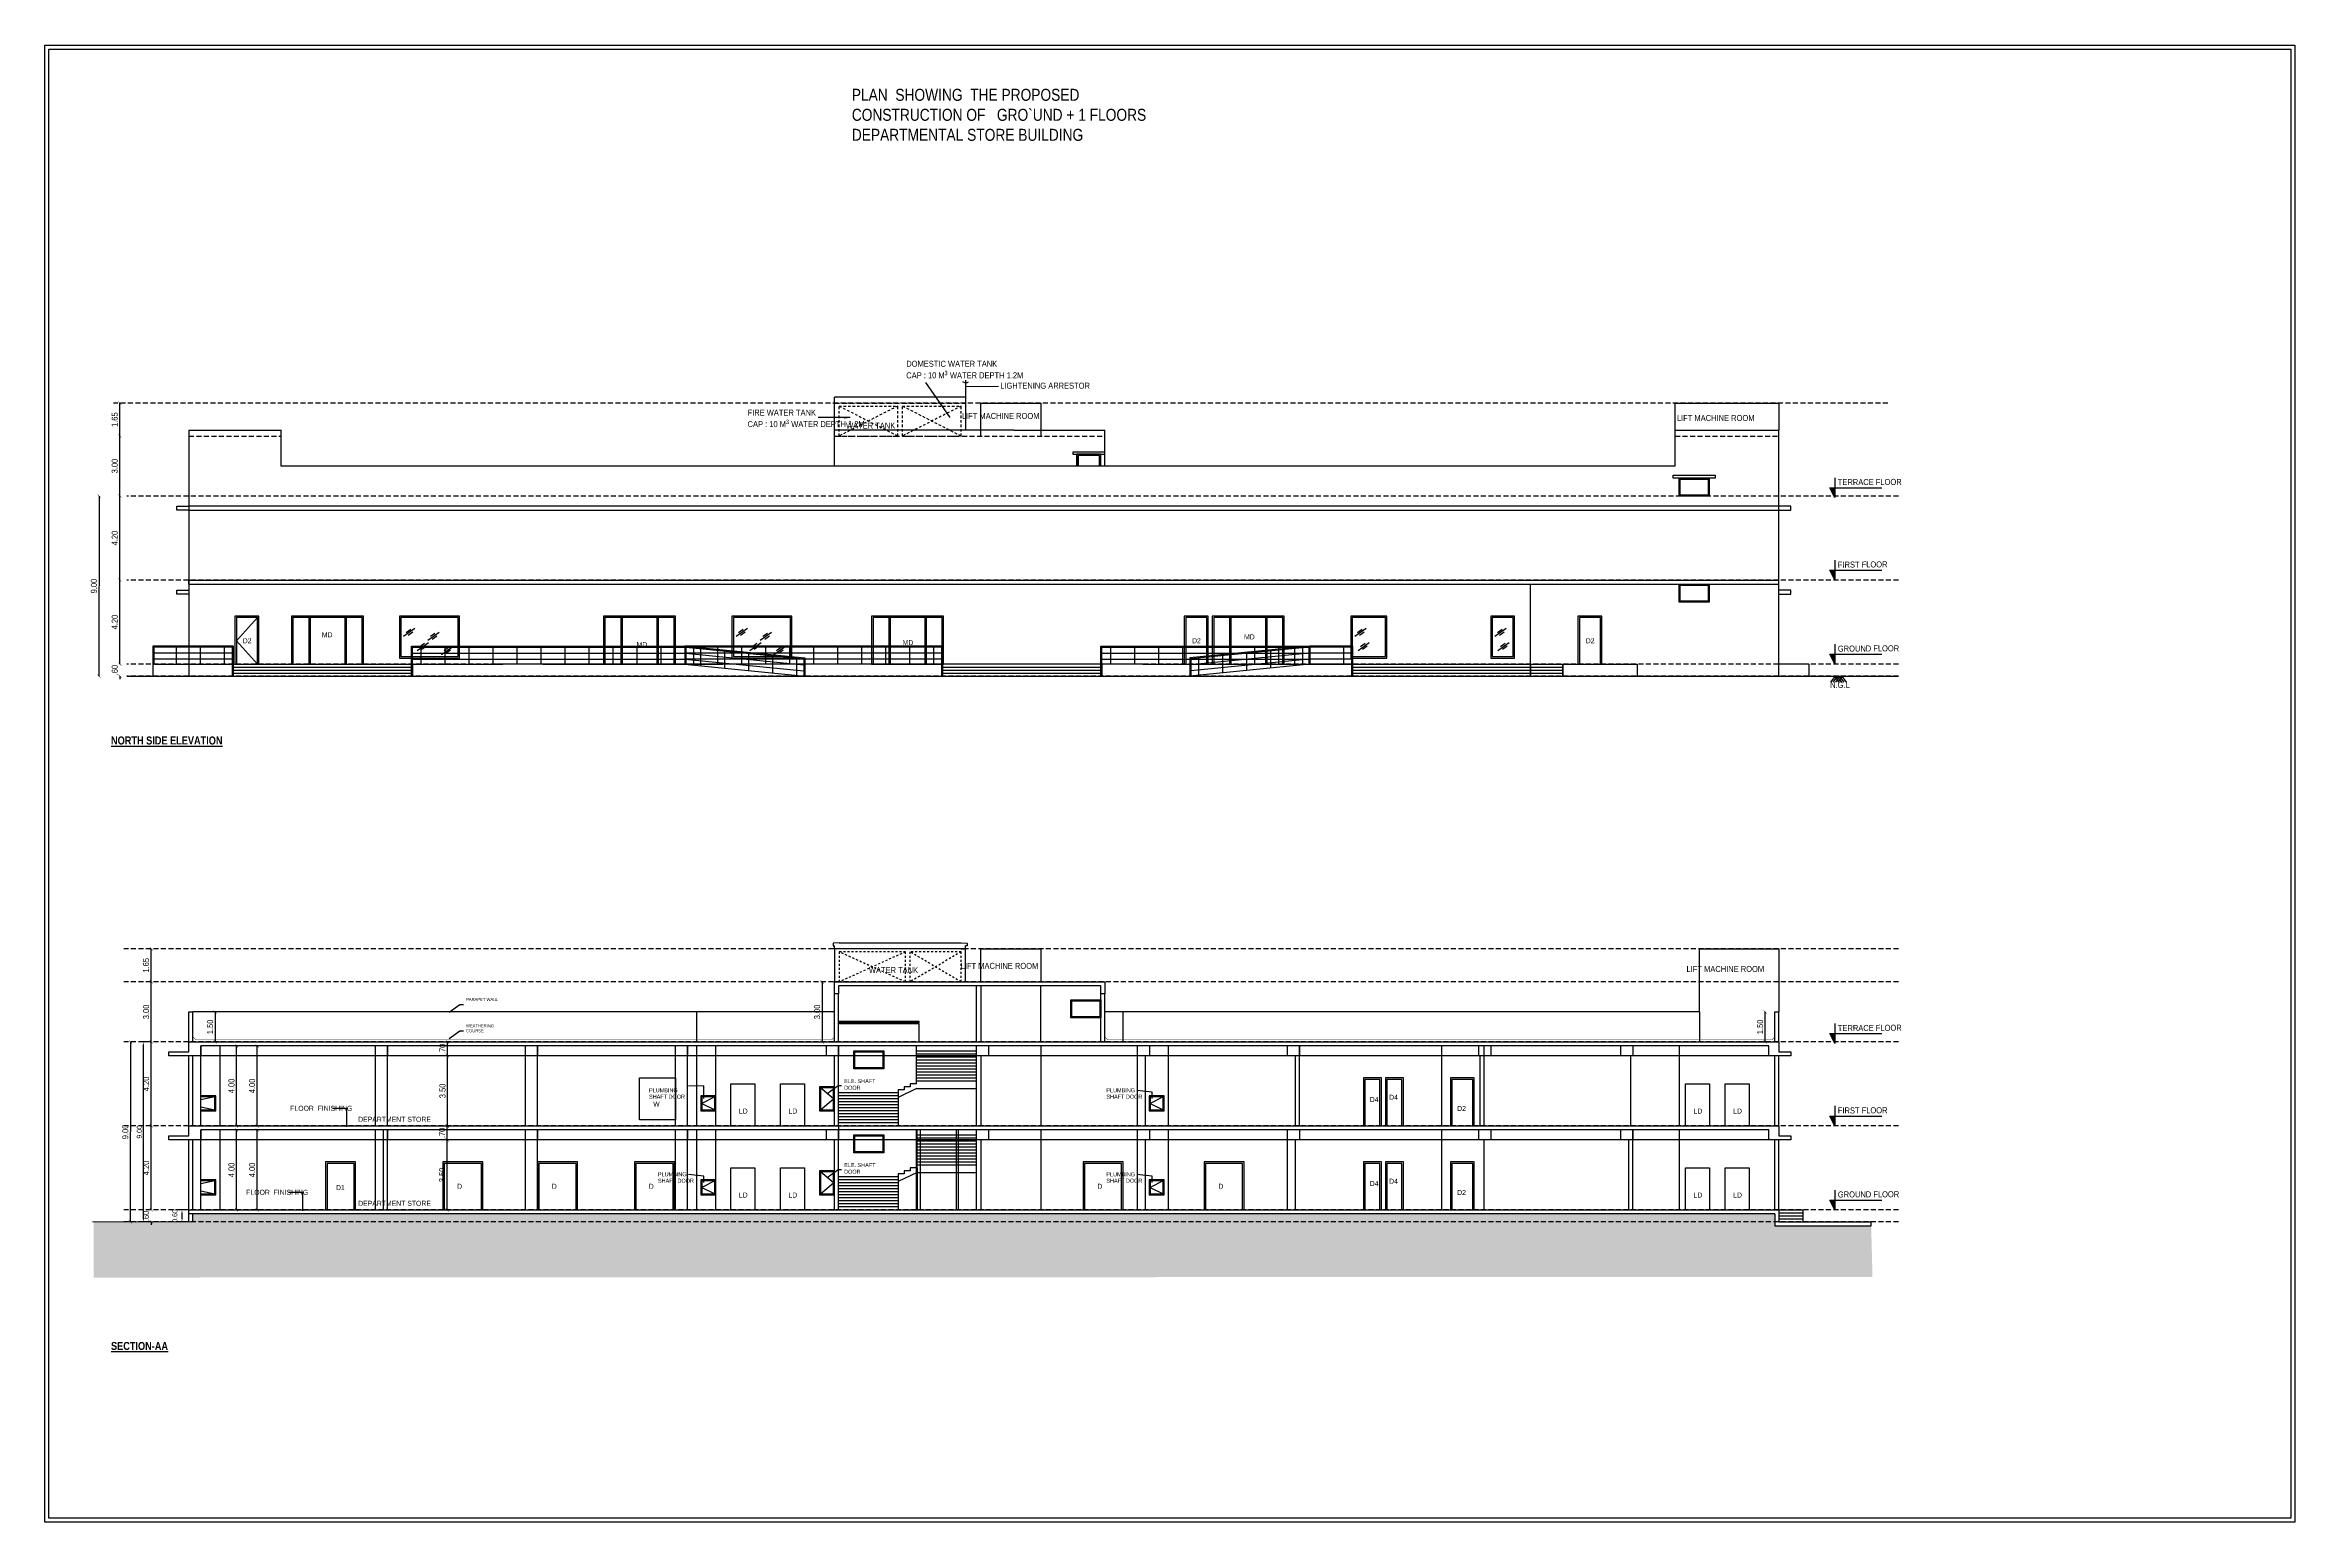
# Model space of a CAD drawing. Header units: metres. Extents: x 385023 to 385532, y 1408468 to 1408621.
# Drawn here: x 385419.8 to 385532.3, y 1408468.2 to 1408542.1 of the extents above; entities that cross this region are included whole.
import ezdxf
from ezdxf.enums import TextEntityAlignment as Align

# ---------------------------------------------------------------- set-up
doc = ezdxf.new("R2010")
doc.units = ezdxf.units.M
doc.header["$MEASUREMENT"] = 0
doc.linetypes.add('( Hidden )', pattern=[0.375, 0.25, -0.125])
doc.linetypes.add('DASHED', pattern=[0.75, 0.5, -0.25])
for name, color, linetype in [('0 @ 1 (1)', 7, 'Continuous'), ('BLK_1_FLR_0_AC_ROOM_1', 7, 'Continuous'), ('BLK_1_FLR_0_AC_ROOM_2', 7, 'Continuous'), ('BLK_1_FLR_1_AC_ROOM_1', 7, 'Continuous'), ('BLK_1_FLR_1_AC_ROOM_2', 7, 'Continuous'), ('ele-2', 7, 'Continuous'), ('LEVELS', 40, 'Continuous'), ('SDA_LEVELS', 20, 'Continuous')]:
    doc.layers.add(name, color=color, linetype=linetype)
for name, color, linetype, lineweight in [('BLK_1_HT_OF_BLDG', 7, 'Continuous', 25), ('BLK_1_PLINTH_HEIGHT', 7, 'Continuous', 25), ('BLK_1_STAIR_HEADROOM', 7, 'Continuous', 25)]:
    doc.layers.add(name, color=color, linetype=linetype, lineweight=lineweight)
doc.styles.add('ARIAL', font='ARIALN.TTF')
doc.styles.add('BOLD', font='ARIALN.TTF', dxfattribs={"height": 15})
doc.styles.add('Century Gothic', font='ARIALN.TTF')
doc.styles.add('CGR', font='ARIALNB.TTF')
doc.styles.add('RIA-AP', font='ARIALN.TTF')
doc.styles.get("Standard").update_dxf_attribs({"font": 'ARIALN.TTF', "height": 0.35})
doc.styles.add('Text-01', font='GOTHIC.TTF', dxfattribs={"height": 0.35})
doc.dimstyles.new('BLG DIM-1', dxfattribs={"dimtxt": 0.25, "dimasz": 0.15, "dimexe": 0.1, "dimexo": 0.15, "dimgap": 0.08, "dimtad": 1, "dimzin": 0, "dimdsep": 46, "dimtxsty": 'ARIAL', "dimcen": 0.09, "dimclrd": 8, "dimclre": 8, "dimadec": 0, "dimazin": 0, "dimtfac": 1, "dimtofl": 0, "dimtmove": 2, "dimatfit": 3, "dimfxl": 0, "dimtolj": 1, "dimtzin": 0, "dimarcsym": 0})
doc.dimstyles.new('RIA-AP', dxfattribs={"dimtxt": 0.3, "dimasz": 0.15, "dimexe": 0, "dimexo": 1, "dimgap": 0.1, "dimtad": 1, "dimzin": 4, "dimdsep": 46, "dimtxsty": 'RIA-AP', "dimblk": 'ARCHTICK', "dimcen": 0.09, "dimse1": 1, "dimse2": 1, "dimclrd": 8, "dimclre": 8, "dimclrt": 4, "dimazin": 0, "dimtfac": 1, "dimtix": 1, "dimtofl": 0, "dimtmove": 2, "dimatfit": 3, "dimfxl": 0, "dimtolj": 1, "dimtzin": 0, "dimarcsym": 0})
doc.dimstyles.new('Standard bold', dxfattribs={"dimtxt": 0.4, "dimasz": 0.3, "dimexe": 0, "dimexo": 1, "dimgap": 0.05, "dimtad": 0, "dimzin": 4, "dimdsep": 46, "dimtxsty": 'CGR', "dimblk": 'ARCHTICK', "dimcen": 0.09, "dimclrd": 8, "dimclre": 8, "dimclrt": 4, "dimazin": 0, "dimtfac": 1, "dimtofl": 0, "dimtmove": 2, "dimatfit": 3, "dimfxl": 0, "dimtolj": 1, "dimtzin": 0, "dimarcsym": 0})

msp = doc.modelspace()

# ---------------------------------------------------------------- texts
at = {"style": 'RIA-AP'}
for s, p in [('D2', (385429.892, 1408512.141)), ('MD', (385433.892, 1408512.443)), ('D2', (385477.357, 1408512.141)), ('MD', (385480.002, 1408512.333)), ('D2', (385497.042, 1408512.141)), ('MD', (385449.629, 1408511.947)), ('MD', (385462.931, 1408512.047)), ('W', (385450.357, 1408488.979)), ('LD', (385454.697, 1408488.628)), ('LD', (385457.177, 1408488.628)), ('D4', (385486.241, 1408489.206)), ('D4', (385487.211, 1408489.321)), ('D2', (385490.612, 1408488.757)), ('LD', (385502.432, 1408488.628)), ('LD', (385504.412, 1408488.628)), ('D1', (385434.553, 1408484.801)), ('D', (385440.514, 1408484.867)), ('D', (385445.248, 1408484.867)), ('D', (385450.097, 1408484.867)), ('LD', (385454.697, 1408484.428)), ('LD', (385457.177, 1408484.428)), ('D', (385472.525, 1408484.867)), ('D', (385478.578, 1408484.867)), ('D4', (385486.241, 1408485.006)), ('D4', (385487.211, 1408485.121)), ('D2', (385490.612, 1408484.557)), ('LD', (385502.432, 1408484.428)), ('LD', (385504.412, 1408484.428))]:
    msp.add_text(s, height=0.25, dxfattribs=at).set_placement(p, align=Align.CENTER)
msp.add_text('N.G.L', height=0.3).set_placement((385509.042, 1408509.911))
at = {"color": 4, "style": 'CGR'}
for s, p in [('%%UNORTH SIDE ELEVATION', (385423.086, 1408507.081)), ('%%USECTION-AA', (385423.086, 1408476.81))]:
    msp.add_text(s, height=0.4, dxfattribs=at).set_placement(p)
at = {"style": 'RIA-AP'}
for p in [(385435.443, 1408488.217), (385435.443, 1408484.017)]:
    msp.add_text('DEPARTMENT STORE ', height=0.25, dxfattribs=at).set_placement(p)
at = {"attachment_point": 1}
for s, insert, char_height, width, style in [('\\A1;\\pt11.4,12;PLAN  SHOWING  THE PROPOSED CONSTRUCTION OF   GRO`UND + 1 FLOORS {\\H1.35994x; }DEPARTMENTAL STORE BUILDING {\\H1.23996x; }', (385460.125, 1408539.861), 0.6, 15.03773, 'BOLD'), ('FLOOR  FINISHING', (385432.046, 1408489.017), 0.25, 6.16689, 'RIA-AP'), ('FLOOR  FINISHING', (385429.845, 1408484.817), 0.25, 6.16689, 'RIA-AP')]:
    msp.add_mtext(s, dxfattribs=dict(at, insert=insert, char_height=char_height, width=width, style=style))
at = {"char_height": 0.3, "style": 'RIA-AP'}
for s, insert, attachment_point in [('DOMESTIC WATER TANK\\PCAP : 10 M{\\H1.25x;³ }WATER DEPTH 1.2M ', (385462.848, 1408526.263), 1), ('LIGHTENING ARRESTOR', (385467.546, 1408525.17), 1), ('FIRE WATER TANK\\PCAP : 10 M{\\H1.25x;³ }WATER DEPTH 1.2M ', (385454.913, 1408523.823), 1), ('LIFT MACHINE ROOM', (385469.509, 1408523.352), 9), ('WATER TANK', (385462.296, 1408522.872), 9), ('LIFT MACHINE ROOM', (385505.26, 1408523.25), 9), ('WATER TANK', (385463.44, 1408495.652), 9), ('LIFT MACHINE ROOM', (385469.448, 1408495.857), 9), ('LIFT MACHINE ROOM', (385505.741, 1408495.704), 9)]:
    msp.add_mtext(s, dxfattribs=dict(at, insert=insert, attachment_point=attachment_point))
at = {"layer": '0 @ 1 (1)'}
for s, p in [('PLUMBING ', (385449.986, 1408489.693)), ('PLUMBING ', (385472.853, 1408489.693)), ('SHAFT DOOR', (385449.986, 1408489.372)), ('SHAFT DOOR', (385472.853, 1408489.372)), ('SHAFT DOOR', (385450.432, 1408485.172)), ('PLUMBING ', (385450.432, 1408485.493)), ('SHAFT DOOR', (385472.853, 1408485.172)), ('PLUMBING ', (385472.853, 1408485.493))]:
    msp.add_text(s, height=0.2, dxfattribs=at).set_placement(p)
at = {"layer": '0 @ 1 (1)', "char_height": 0.15, "attachment_point": 1, "style": 'Text-01'}
for s, insert in [('PARAPET WALL', (385440.835, 1408494.411)), ('WEATHERING COURSE', (385440.835, 1408493.092))]:
    msp.add_mtext_dynamic_manual_height_columns(s, width=1.87637, gutter_width=1.75, heights=[0.58], dxfattribs=dict(at, insert=insert))
at = {"layer": '0 @ 1 (1)', "char_height": 0.2, "attachment_point": 1}
for insert in [(385459.74, 1408490.354), (385459.74, 1408486.154)]:
    msp.add_mtext_dynamic_manual_height_columns('ELE. SHAFT DOOR', width=1.87637, gutter_width=1.75, heights=[0.58], dxfattribs=dict(at, insert=insert))

# ---------------------------------------------------------------- blocks, each defined once
blk = doc.blocks.new('A$C78111131')
at = {"layer": 'SDA_LEVELS'}
h = blk.add_hatch(dxfattribs=at)
h.set_pattern_fill('ANSI31', color=256, scale=10, style=0)
h.set_pattern_definition([(45, (-258.733, 0), (-22.4506, 22.4506), [])])
h.paths.add_polyline_path([(-259, 491), (0, 0), (0, 491)])
blk.add_lwpolyline([(0, 995), (0, 0), (-259, 491), (2345, 491)], dxfattribs=at)
blk = doc.blocks.new('A$C44140B70')
at = {"layer": 'LEVELS', "color": 2, "xscale": 0.001, "yscale": 0.001, "zscale": 0.001}
blk.add_blockref('A$C78111131', (0, 0), dxfattribs=at)
at = {"layer": 'ele-2', "color": 1, "ltscale": 0.1, "style": 'Century Gothic'}
blk.add_attdef('FLOOR', (0.15, 0.62), '', height=0.3, rotation=0.3, dxfattribs=at)
blk.add_attdef('LVL', (0.16, 0.12), '', height=0.3, dxfattribs=at)
blk = doc.blocks.new('_ArchTick')
at = {"color": 0, "linetype": 'ByBlock', "const_width": 0.15}
blk.add_lwpolyline([(-0.5, -0.5), (0.5, 0.5)], dxfattribs=at)
blk = doc.blocks.new('*D70')
at = {"color": 8, "lineweight": -2}
blk.add_line((385439.89, 1408483.81), (385439.89, 1408487.31), dxfattribs=at)
at = {"layer": 'Defpoints', "color": 0}
for p in [(385439.32, 1408487.31), (385439.89, 1408487.31), (385439.32, 1408483.81)]:
    blk.add_point(p, dxfattribs=at)
at = {"color": 8, "lineweight": -2, "xscale": 0.15, "yscale": 0.15, "zscale": 0.15}
for p, rotation in [((385439.89, 1408487.31), 90), ((385439.89, 1408483.81), 270)]:
    blk.add_blockref('_ArchTick', p, dxfattribs=dict(at, rotation=rotation))
at = {"color": 4, "lineweight": -2, "insert": (385439.64, 1408485.56), "char_height": 0.3, "attachment_point": 5, "rotation": 90, "style": 'RIA-AP'}
blk.add_mtext('\\A1;3.50', dxfattribs=at)
blk = doc.blocks.new('*D71')
at = {"color": 8, "lineweight": -2}
blk.add_line((385439.89, 1408487.31), (385439.89, 1408488.01), dxfattribs=at)
at = {"layer": 'Defpoints', "color": 0}
for p in [(385438.82, 1408488.01), (385439.89, 1408488.01), (385438.82, 1408487.31)]:
    blk.add_point(p, dxfattribs=at)
at = {"color": 8, "lineweight": -2, "xscale": 0.15, "yscale": 0.15, "zscale": 0.15}
for p, rotation in [((385439.89, 1408488.01), 90), ((385439.89, 1408487.31), 270)]:
    blk.add_blockref('_ArchTick', p, dxfattribs=dict(at, rotation=rotation))
at = {"color": 4, "lineweight": -2, "insert": (385439.64, 1408487.66), "char_height": 0.3, "attachment_point": 5, "rotation": 90, "style": 'RIA-AP'}
blk.add_mtext('\\A1;.70', dxfattribs=at)
blk = doc.blocks.new('*D72')
at = {"color": 8, "lineweight": -2}
for p, q in [((385425.1, 1408483.81), (385425.1, 1408483.96)), ((385425.1, 1408483.21), (385425.1, 1408483.06))]:
    blk.add_line(p, q, dxfattribs=at)
at = {"layer": 'Defpoints', "color": 0}
for p in [(385425.1, 1408483.81), (385426.49, 1408483.81), (385426.49, 1408483.21)]:
    blk.add_point(p, dxfattribs=at)
at = {"color": 8, "lineweight": -2, "xscale": 0.15, "yscale": 0.15, "zscale": 0.15}
for p, rotation in [((385425.1, 1408483.81), 270), ((385425.1, 1408483.21), 90)]:
    blk.add_blockref('_ArchTick', p, dxfattribs=dict(at, rotation=rotation))
at = {"color": 4, "lineweight": -2, "insert": (385424.84, 1408483.51), "char_height": 0.3, "attachment_point": 5, "rotation": 90, "style": 'RIA-AP'}
blk.add_mtext('\\A1;.60', dxfattribs=at)
blk = doc.blocks.new('*D73')
at = {"color": 8, "lineweight": -2}
blk.add_line((385425.1, 1408483.81), (385425.1, 1408488.01), dxfattribs=at)
at = {"layer": 'Defpoints', "color": 0}
for p in [(385425.1, 1408488.01), (385425.19, 1408488.01), (385426.49, 1408483.81)]:
    blk.add_point(p, dxfattribs=at)
at = {"color": 8, "lineweight": -2, "xscale": 0.15, "yscale": 0.15, "zscale": 0.15}
for p, rotation in [((385425.1, 1408488.01), 90), ((385425.1, 1408483.81), 270)]:
    blk.add_blockref('_ArchTick', p, dxfattribs=dict(at, rotation=rotation))
at = {"color": 4, "lineweight": -2, "insert": (385424.84, 1408485.91), "char_height": 0.3, "attachment_point": 5, "rotation": 90, "style": 'RIA-AP'}
blk.add_mtext('\\A1;4.20', dxfattribs=at)
blk = doc.blocks.new('*D74')
at = {"color": 8, "lineweight": -2}
blk.add_line((385425.1, 1408488.01), (385425.1, 1408492.21), dxfattribs=at)
at = {"layer": 'Defpoints', "color": 0}
for p in [(385425.1, 1408492.21), (385425.23, 1408492.21), (385425.27, 1408488.01)]:
    blk.add_point(p, dxfattribs=at)
at = {"color": 8, "lineweight": -2, "xscale": 0.15, "yscale": 0.15, "zscale": 0.15}
for p, rotation in [((385425.1, 1408492.21), 90), ((385425.1, 1408488.01), 270)]:
    blk.add_blockref('_ArchTick', p, dxfattribs=dict(at, rotation=rotation))
at = {"color": 4, "lineweight": -2, "insert": (385424.84, 1408490.11), "char_height": 0.3, "attachment_point": 5, "rotation": 90, "style": 'RIA-AP'}
blk.add_mtext('\\A1;4.20', dxfattribs=at)
blk = doc.blocks.new('*D75')
at = {"color": 8, "lineweight": -2}
blk.add_line((385425.1, 1408492.21), (385425.1, 1408495.21), dxfattribs=at)
at = {"layer": 'Defpoints', "color": 0}
for p in [(385425.1, 1408495.21), (385426.98, 1408495.21), (385425.23, 1408492.21)]:
    blk.add_point(p, dxfattribs=at)
at = {"color": 8, "lineweight": -2, "xscale": 0.15, "yscale": 0.15, "zscale": 0.15}
for p, rotation in [((385425.1, 1408495.21), 90), ((385425.1, 1408492.21), 270)]:
    blk.add_blockref('_ArchTick', p, dxfattribs=dict(at, rotation=rotation))
at = {"color": 4, "lineweight": -2, "insert": (385424.84, 1408493.71), "char_height": 0.3, "attachment_point": 5, "rotation": 90, "style": 'RIA-AP'}
blk.add_mtext('\\A1;3.00', dxfattribs=at)
blk = doc.blocks.new('*D76')
at = {"color": 8, "lineweight": -2}
blk.add_line((385425.1, 1408495.21), (385425.1, 1408496.86), dxfattribs=at)
at = {"layer": 'Defpoints', "color": 0}
for p in [(385425.1, 1408496.86), (385426.98, 1408496.86, -63.96), (385426.98, 1408495.21)]:
    blk.add_point(p, dxfattribs=at)
at = {"color": 8, "lineweight": -2, "xscale": 0.15, "yscale": 0.15, "zscale": 0.15}
for p, rotation in [((385425.1, 1408496.86), 90), ((385425.1, 1408495.21), 270)]:
    blk.add_blockref('_ArchTick', p, dxfattribs=dict(at, rotation=rotation))
at = {"color": 4, "lineweight": -2, "insert": (385424.84, 1408496.04), "char_height": 0.3, "attachment_point": 5, "rotation": 90, "style": 'RIA-AP'}
blk.add_mtext('\\A1;1.65', dxfattribs=at)
blk = doc.blocks.new('*D77')
at = {"color": 8, "lineweight": -2}
blk.add_line((385428.29, 1408493.71), (385428.29, 1408492.21), dxfattribs=at)
at = {"layer": 'Defpoints', "color": 0}
for p in [(385427.18, 1408493.71), (385427.18, 1408492.21), (385428.29, 1408492.21)]:
    blk.add_point(p, dxfattribs=at)
at = {"color": 8, "lineweight": -2, "xscale": 0.15, "yscale": 0.15, "zscale": 0.15}
for p, rotation in [((385428.29, 1408493.71), 90), ((385428.29, 1408492.21), 270)]:
    blk.add_blockref('_ArchTick', p, dxfattribs=dict(at, rotation=rotation))
at = {"color": 4, "lineweight": -2, "insert": (385428.04, 1408492.96), "char_height": 0.3, "attachment_point": 5, "rotation": 90, "style": 'RIA-AP'}
blk.add_mtext('\\A1;1.50', dxfattribs=at)
blk = doc.blocks.new('*D78')
at = {"color": 8, "lineweight": -2}
blk.add_line((385505.79, 1408492.21), (385505.79, 1408493.71), dxfattribs=at)
at = {"layer": 'Defpoints', "color": 0}
for p in [(385505.79, 1408493.71), (385506.28, 1408493.71), (385506.28, 1408492.21)]:
    blk.add_point(p, dxfattribs=at)
at = {"color": 8, "lineweight": -2, "xscale": 0.15, "yscale": 0.15, "zscale": 0.15}
for p, rotation in [((385505.79, 1408493.71), 90), ((385505.79, 1408492.21), 270)]:
    blk.add_blockref('_ArchTick', p, dxfattribs=dict(at, rotation=rotation))
at = {"color": 4, "lineweight": -2, "insert": (385505.54, 1408492.96), "char_height": 0.3, "attachment_point": 5, "rotation": 90, "style": 'RIA-AP'}
blk.add_mtext('\\A1;1.50', dxfattribs=at)
blk = doc.blocks.new('*D79')
at = {"color": 8, "lineweight": -2}
blk.add_line((385424.06, 1408492.21), (385424.05, 1408483.21), dxfattribs=at)
at = {"layer": 'Defpoints', "color": 0}
for p in [(385426.98, 1408492.21), (385424.05, 1408483.21), (385426.98, 1408483.21)]:
    blk.add_point(p, dxfattribs=at)
at = {"color": 8, "lineweight": -2, "xscale": 0.15, "yscale": 0.15, "zscale": 0.15}
for p, rotation in [((385424.06, 1408492.21), 89.96840427595858), ((385424.05, 1408483.21), 269.9684042759586)]:
    blk.add_blockref('_ArchTick', p, dxfattribs=dict(at, rotation=rotation))
at = {"color": 4, "lineweight": -2, "insert": (385423.8, 1408487.71), "char_height": 0.3, "attachment_point": 5, "rotation": 89.9684, "style": 'RIA-AP'}
blk.add_mtext('\\A1;9.00', dxfattribs=at)
blk = doc.blocks.new('*D83')
at = {"color": 8, "lineweight": -2}
blk.add_line((385439.91, 1408488.01), (385439.91, 1408491.51), dxfattribs=at)
at = {"layer": 'Defpoints', "color": 0}
for p in [(385439.33, 1408491.51), (385439.91, 1408491.51), (385439.33, 1408488.01)]:
    blk.add_point(p, dxfattribs=at)
at = {"color": 8, "lineweight": -2, "xscale": 0.15, "yscale": 0.15, "zscale": 0.15}
for p, rotation in [((385439.91, 1408491.51), 90), ((385439.91, 1408488.01), 270)]:
    blk.add_blockref('_ArchTick', p, dxfattribs=dict(at, rotation=rotation))
at = {"color": 4, "lineweight": -2, "insert": (385439.66, 1408489.76), "char_height": 0.3, "attachment_point": 5, "rotation": 90, "style": 'RIA-AP'}
blk.add_mtext('\\A1;3.50', dxfattribs=at)
blk = doc.blocks.new('*D84')
at = {"color": 8, "lineweight": -2}
blk.add_line((385439.91, 1408491.51), (385439.91, 1408492.21), dxfattribs=at)
at = {"layer": 'Defpoints', "color": 0}
for p in [(385438.84, 1408492.21), (385439.91, 1408492.21), (385438.84, 1408491.51)]:
    blk.add_point(p, dxfattribs=at)
at = {"color": 8, "lineweight": -2, "xscale": 0.15, "yscale": 0.15, "zscale": 0.15}
for p, rotation in [((385439.91, 1408492.21), 90), ((385439.91, 1408491.51), 270)]:
    blk.add_blockref('_ArchTick', p, dxfattribs=dict(at, rotation=rotation))
at = {"color": 4, "lineweight": -2, "insert": (385439.66, 1408491.86), "char_height": 0.3, "attachment_point": 5, "rotation": 90, "style": 'RIA-AP'}
blk.add_mtext('\\A1;.70', dxfattribs=at)
blk = doc.blocks.new('*D85')
at = {"color": 8, "lineweight": -2}
for p, q in [((385423.53, 1408511.1), (385423.53, 1408511.25)), ((385423.53, 1408510.5), (385423.53, 1408510.35))]:
    blk.add_line(p, q, dxfattribs=at)
at = {"layer": 'Defpoints', "color": 0}
for p in [(385423.53, 1408511.1), (385426.49, 1408511.1), (385426.49, 1408510.5)]:
    blk.add_point(p, dxfattribs=at)
at = {"color": 8, "lineweight": -2, "xscale": 0.15, "yscale": 0.15, "zscale": 0.15}
for p, rotation in [((385423.53, 1408511.1), 270), ((385423.53, 1408510.5), 90)]:
    blk.add_blockref('_ArchTick', p, dxfattribs=dict(at, rotation=rotation))
at = {"color": 4, "lineweight": -2, "insert": (385423.27, 1408510.8), "char_height": 0.3, "attachment_point": 5, "rotation": 90, "style": 'RIA-AP'}
blk.add_mtext('\\A1;.60', dxfattribs=at)
blk = doc.blocks.new('*D86')
at = {"color": 8, "lineweight": -2}
blk.add_line((385423.53, 1408511.1), (385423.53, 1408515.3), dxfattribs=at)
at = {"layer": 'Defpoints', "color": 0}
for p in [(385423.53, 1408515.3), (385423.62, 1408515.3), (385426.49, 1408511.1)]:
    blk.add_point(p, dxfattribs=at)
at = {"color": 8, "lineweight": -2, "xscale": 0.15, "yscale": 0.15, "zscale": 0.15}
for p, rotation in [((385423.53, 1408515.3), 90), ((385423.53, 1408511.1), 270)]:
    blk.add_blockref('_ArchTick', p, dxfattribs=dict(at, rotation=rotation))
at = {"color": 4, "lineweight": -2, "insert": (385423.27, 1408513.2), "char_height": 0.3, "attachment_point": 5, "rotation": 90, "style": 'RIA-AP'}
blk.add_mtext('\\A1;4.20', dxfattribs=at)
blk = doc.blocks.new('*D87')
at = {"color": 8, "lineweight": -2}
blk.add_line((385423.53, 1408515.3), (385423.53, 1408519.5), dxfattribs=at)
at = {"layer": 'Defpoints', "color": 0}
for p in [(385423.53, 1408519.5), (385423.7, 1408519.5), (385423.62, 1408515.3)]:
    blk.add_point(p, dxfattribs=at)
at = {"color": 8, "lineweight": -2, "xscale": 0.15, "yscale": 0.15, "zscale": 0.15}
for p, rotation in [((385423.53, 1408519.5), 90), ((385423.53, 1408515.3), 270)]:
    blk.add_blockref('_ArchTick', p, dxfattribs=dict(at, rotation=rotation))
at = {"color": 4, "lineweight": -2, "insert": (385423.27, 1408517.4), "char_height": 0.3, "attachment_point": 5, "rotation": 90, "style": 'RIA-AP'}
blk.add_mtext('\\A1;4.20', dxfattribs=at)
blk = doc.blocks.new('*D88')
at = {"color": 8, "lineweight": -2}
blk.add_line((385423.53, 1408519.5), (385423.53, 1408522.5), dxfattribs=at)
at = {"layer": 'Defpoints', "color": 0}
for p in [(385423.53, 1408522.5), (385426.98, 1408522.5), (385423.66, 1408519.5)]:
    blk.add_point(p, dxfattribs=at)
at = {"color": 8, "lineweight": -2, "xscale": 0.15, "yscale": 0.15, "zscale": 0.15}
for p, rotation in [((385423.53, 1408522.5), 90), ((385423.53, 1408519.5), 270)]:
    blk.add_blockref('_ArchTick', p, dxfattribs=dict(at, rotation=rotation))
at = {"color": 4, "lineweight": -2, "insert": (385423.27, 1408521), "char_height": 0.3, "attachment_point": 5, "rotation": 90, "style": 'RIA-AP'}
blk.add_mtext('\\A1;3.00', dxfattribs=at)
blk = doc.blocks.new('*D89')
at = {"color": 8, "lineweight": -2}
blk.add_line((385423.53, 1408522.5), (385423.53, 1408524.15), dxfattribs=at)
at = {"layer": 'Defpoints', "color": 0}
for p in [(385423.53, 1408524.15), (385426.98, 1408524.15, -63.96), (385426.98, 1408522.5)]:
    blk.add_point(p, dxfattribs=at)
at = {"color": 8, "lineweight": -2, "xscale": 0.15, "yscale": 0.15, "zscale": 0.15}
for p, rotation in [((385423.53, 1408524.15), 90), ((385423.53, 1408522.5), 270)]:
    blk.add_blockref('_ArchTick', p, dxfattribs=dict(at, rotation=rotation))
at = {"color": 4, "lineweight": -2, "insert": (385423.27, 1408523.32), "char_height": 0.3, "attachment_point": 5, "rotation": 90, "style": 'RIA-AP'}
blk.add_mtext('\\A1;1.65', dxfattribs=at)
blk = doc.blocks.new('*D90')
at = {"color": 8, "lineweight": -2}
blk.add_line((385422.49, 1408519.5), (385422.48, 1408510.5), dxfattribs=at)
at = {"layer": 'Defpoints', "color": 0}
for p in [(385426.98, 1408519.5), (385422.48, 1408510.5), (385426.98, 1408510.5)]:
    blk.add_point(p, dxfattribs=at)
at = {"color": 8, "lineweight": -2, "xscale": 0.15, "yscale": 0.15, "zscale": 0.15}
for p, rotation in [((385422.49, 1408519.5), 89.96840427595858), ((385422.48, 1408510.5), 269.9684042759586)]:
    blk.add_blockref('_ArchTick', p, dxfattribs=dict(at, rotation=rotation))
at = {"color": 4, "lineweight": -2, "insert": (385422.23, 1408515), "char_height": 0.3, "attachment_point": 5, "rotation": 89.9684, "style": 'RIA-AP'}
blk.add_mtext('\\A1;9.00', dxfattribs=at)
blk = doc.blocks.new('*D745')
at = {"layer": 'BLK_1_FLR_0_AC_ROOM_1', "color": 8, "lineweight": -2}
blk.add_line((385429.36, 1408483.81), (385429.36, 1408487.81), dxfattribs=at)
at = {"layer": 'Defpoints', "color": 0}
for p in [(385427.77, 1408487.81), (385429.36, 1408487.81), (385427.77, 1408483.81)]:
    blk.add_point(p, dxfattribs=at)
at = {"layer": 'BLK_1_FLR_0_AC_ROOM_1', "color": 8, "lineweight": -2, "xscale": 0.15, "yscale": 0.15, "zscale": 0.15}
for p, rotation in [((385429.36, 1408487.81), 90), ((385429.36, 1408483.81), 270)]:
    blk.add_blockref('_ArchTick', p, dxfattribs=dict(at, rotation=rotation))
at = {"layer": 'BLK_1_FLR_0_AC_ROOM_1', "color": 0, "insert": (385429.11, 1408485.81), "char_height": 0.3, "attachment_point": 5, "rotation": 90, "style": 'RIA-AP'}
blk.add_mtext('\\A1;4.00', dxfattribs=at)
blk = doc.blocks.new('*D746')
at = {"layer": 'BLK_1_FLR_0_AC_ROOM_2', "color": 8, "lineweight": -2}
blk.add_line((385430.39, 1408483.81), (385430.39, 1408487.81), dxfattribs=at)
at = {"layer": 'Defpoints', "color": 0}
for p in [(385428.8, 1408487.81), (385430.39, 1408487.81), (385428.8, 1408483.81)]:
    blk.add_point(p, dxfattribs=at)
at = {"layer": 'BLK_1_FLR_0_AC_ROOM_2', "color": 8, "lineweight": -2, "xscale": 0.15, "yscale": 0.15, "zscale": 0.15}
for p, rotation in [((385430.39, 1408487.81), 90), ((385430.39, 1408483.81), 270)]:
    blk.add_blockref('_ArchTick', p, dxfattribs=dict(at, rotation=rotation))
at = {"layer": 'BLK_1_FLR_0_AC_ROOM_2', "color": 0, "insert": (385430.14, 1408485.81), "char_height": 0.3, "attachment_point": 5, "rotation": 90, "style": 'RIA-AP'}
blk.add_mtext('\\A1;4.00', dxfattribs=at)
blk = doc.blocks.new('*D747')
at = {"layer": 'BLK_1_FLR_1_AC_ROOM_1', "color": 8, "lineweight": -2}
blk.add_line((385429.36, 1408488.01), (385429.36, 1408492.01), dxfattribs=at)
at = {"layer": 'Defpoints', "color": 0}
for p in [(385427.77, 1408492.01), (385429.36, 1408492.01), (385427.77, 1408488.01)]:
    blk.add_point(p, dxfattribs=at)
at = {"layer": 'BLK_1_FLR_1_AC_ROOM_1', "color": 8, "lineweight": -2, "xscale": 0.15, "yscale": 0.15, "zscale": 0.15}
for p, rotation in [((385429.36, 1408492.01), 90), ((385429.36, 1408488.01), 270)]:
    blk.add_blockref('_ArchTick', p, dxfattribs=dict(at, rotation=rotation))
at = {"layer": 'BLK_1_FLR_1_AC_ROOM_1', "color": 0, "insert": (385429.11, 1408490.01), "char_height": 0.3, "attachment_point": 5, "rotation": 90, "style": 'RIA-AP'}
blk.add_mtext('\\A1;4.00', dxfattribs=at)
blk = doc.blocks.new('*D748')
at = {"layer": 'BLK_1_FLR_1_AC_ROOM_2', "color": 8, "lineweight": -2}
blk.add_line((385430.39, 1408488.01), (385430.39, 1408492.01), dxfattribs=at)
at = {"layer": 'Defpoints', "color": 0}
for p in [(385428.8, 1408492.01), (385430.39, 1408492.01), (385428.8, 1408488.01)]:
    blk.add_point(p, dxfattribs=at)
at = {"layer": 'BLK_1_FLR_1_AC_ROOM_2', "color": 8, "lineweight": -2, "xscale": 0.15, "yscale": 0.15, "zscale": 0.15}
for p, rotation in [((385430.39, 1408492.01), 90), ((385430.39, 1408488.01), 270)]:
    blk.add_blockref('_ArchTick', p, dxfattribs=dict(at, rotation=rotation))
at = {"layer": 'BLK_1_FLR_1_AC_ROOM_2', "color": 0, "insert": (385430.14, 1408490.01), "char_height": 0.3, "attachment_point": 5, "rotation": 90, "style": 'RIA-AP'}
blk.add_mtext('\\A1;4.00', dxfattribs=at)
blk = doc.blocks.new('*D749')
at = {"layer": 'BLK_1_STAIR_HEADROOM', "color": 8, "lineweight": -2}
blk.add_line((385458.64, 1408495.21), (385458.64, 1408492.21), dxfattribs=at)
at = {"layer": 'Defpoints', "color": 0}
for p in [(385459.45, 1408495.21), (385458.64, 1408492.21), (385459.45, 1408492.21)]:
    blk.add_point(p, dxfattribs=at)
at = {"layer": 'BLK_1_STAIR_HEADROOM', "color": 8, "lineweight": -2, "xscale": 0.15, "yscale": 0.15, "zscale": 0.15}
for p, rotation in [((385458.64, 1408495.21), 90), ((385458.64, 1408492.21), 270)]:
    blk.add_blockref('_ArchTick', p, dxfattribs=dict(at, rotation=rotation))
at = {"layer": 'BLK_1_STAIR_HEADROOM', "color": 0, "insert": (385458.39, 1408493.71), "char_height": 0.3, "attachment_point": 5, "rotation": 90, "style": 'RIA-AP'}
blk.add_mtext('\\A1;3.00', dxfattribs=at)
blk = doc.blocks.new('*D750')
at = {"layer": 'BLK_1_HT_OF_BLDG', "color": 8, "lineweight": -2}
for p, q in [((385424.86, 1408492.21), (385424.61, 1408492.21)), ((385424.71, 1408483.36), (385424.71, 1408492.06)), ((385424.86, 1408483.21), (385424.61, 1408483.21))]:
    blk.add_line(p, q, dxfattribs=at)
at = {"layer": 'BLK_1_HT_OF_BLDG', "color": 8}
for points in [[(385424.68, 1408492.06), (385424.73, 1408492.06), (385424.71, 1408492.21)], [(385424.68, 1408483.36), (385424.73, 1408483.36), (385424.71, 1408483.21)]]:
    blk.add_solid(points, dxfattribs=at)
at = {"layer": 'Defpoints', "color": 0}
for p in [(385424.71, 1408492.21), (385427.17, 1408492.21), (385427.17, 1408483.21)]:
    blk.add_point(p, dxfattribs=at)
at = {"layer": 'BLK_1_HT_OF_BLDG', "color": 0, "insert": (385424.5, 1408487.71), "char_height": 0.25, "attachment_point": 5, "rotation": 90, "style": 'ARIAL'}
blk.add_mtext('\\A1;9.00', dxfattribs=at)
blk = doc.blocks.new('*D751')
at = {"layer": 'BLK_1_PLINTH_HEIGHT', "color": 8, "lineweight": -2}
for p, q in [((385426.78, 1408483.81), (385426.53, 1408483.81)), ((385426.78, 1408483.21), (385426.53, 1408483.21)), ((385426.63, 1408483.66), (385426.63, 1408483.36))]:
    blk.add_line(p, q, dxfattribs=at)
at = {"layer": 'BLK_1_PLINTH_HEIGHT', "color": 8}
for points in [[(385426.61, 1408483.66), (385426.66, 1408483.66), (385426.63, 1408483.81)], [(385426.61, 1408483.36), (385426.66, 1408483.36), (385426.63, 1408483.21)]]:
    blk.add_solid(points, dxfattribs=at)
at = {"layer": 'Defpoints', "color": 0}
for p in [(385426.63, 1408483.21), (385427.17, 1408483.81), (385427.17, 1408483.21)]:
    blk.add_point(p, dxfattribs=at)
at = {"layer": 'BLK_1_PLINTH_HEIGHT', "color": 0, "insert": (385426.28, 1408483.51), "char_height": 0.25, "attachment_point": 5, "rotation": 89.9836, "style": 'ARIAL'}
blk.add_mtext('\\A1;0.60', dxfattribs=at)

# ---------------------------------------------------------------- dimensions: what is measured, and where the dimension line sits
at = {"lineweight": -2}
for base, p1, p2, angle, picture, middle in [((385423.5268, 1408524.1471, 63.9822), (385426.9812, 1408522.502, 63.9822), (385426.9812, 1408524.1471, 0.0252), 270, '*D89', (385423.2736, 1408523.3245, 63.9822)), ((385423.527, 1408522.502, 63.982), (385423.665, 1408519.502, 63.982), (385426.981, 1408522.502, 63.982), 270, '*D88', (385423.274, 1408521.002, 63.982)), ((385423.527, 1408519.502, 63.982), (385423.619, 1408515.302, 63.982), (385423.696, 1408519.502, 63.982), 270, '*D87', (385423.274, 1408517.402, 63.982)), ((385423.527, 1408515.302, 63.982), (385426.486, 1408511.102, 63.982), (385423.619, 1408515.302, 63.982), 270, '*D86', (385423.274, 1408513.202, 63.982)), ((385425.096, 1408496.862, 63.982), (385426.981, 1408495.212, 63.982), (385426.981, 1408496.862, 0.025), 270, '*D76', (385424.843, 1408496.037, 63.982)), ((385425.096, 1408495.212, 63.982), (385425.234, 1408492.212, 63.982), (385426.981, 1408495.212, 63.982), 270, '*D75', (385424.843, 1408493.712, 63.982)), ((385425.096, 1408492.212, 63.982), (385425.265, 1408488.012, 63.982), (385425.234, 1408492.212, 63.982), 270, '*D74', (385424.843, 1408490.112, 63.982)), ((385439.911, 1408492.212, 0.006), (385438.838, 1408491.512, 0.006), (385438.838, 1408492.212, 0.006), 90, '*D84', (385439.658, 1408491.862, 0.006)), ((385439.911, 1408491.512, 0.006), (385439.334, 1408488.012, 0.006), (385439.334, 1408491.512, 0.006), 90, '*D83', (385439.658, 1408489.762, 0.006)), ((385425.096, 1408488.012, 63.982), (385426.486, 1408483.812, 63.982), (385425.188, 1408488.012, 63.982), 270, '*D73', (385424.843, 1408485.912, 63.982)), ((385439.893, 1408488.012, 63.982), (385438.819, 1408487.312, 63.982), (385438.819, 1408488.012, 63.982), 90, '*D71', (385439.639, 1408487.662, 63.982)), ((385439.893, 1408487.312, 63.982), (385439.316, 1408483.812, 63.982), (385439.316, 1408487.312, 63.982), 90, '*D70', (385439.639, 1408485.562, 63.982))]:
    dim = msp.add_linear_dim(base=base, p1=p1, p2=p2, angle=angle, dimstyle='RIA-AP', dxfattribs=at)
    dim.commit()
    dim.dimension.update_dxf_attribs({"geometry": picture, "text_midpoint": middle})
for p1, p2, distance, picture, middle in [((385426.981, 1408519.502, 63.982), (385426.976, 1408510.502, 63.982), -4.494, '*D90', (385422.231, 1408515.004, 63.982)), ((385426.486, 1408510.502, 63.982), (385426.486, 1408511.102, 63.982), 2.96, '*D85', (385423.274, 1408510.802, 63.982)), ((385427.181, 1408493.712, 63.982), (385427.181, 1408492.212, 63.982), 1.111, '*D77', (385428.04, 1408492.962, 63.982)), ((385506.281, 1408492.212, 64.007), (385506.281, 1408493.712, 64.007), 0.488, '*D78', (385505.54, 1408492.962, 64.007)), ((385426.981, 1408492.212, 63.982), (385426.976, 1408483.211, 63.982), -2.925, '*D79', (385423.801, 1408487.713, 63.982)), ((385426.486, 1408483.212, 63.982), (385426.486, 1408483.812, 63.982), 1.39, '*D72', (385424.843, 1408483.512, 63.982))]:
    dim = msp.add_aligned_dim(p1=p1, p2=p2, distance=distance, dimstyle='RIA-AP', dxfattribs=at)
    dim.commit()
    dim.dimension.update_dxf_attribs({"geometry": picture, "text_midpoint": middle})
at = {"layer": 'BLK_1_FLR_0_AC_ROOM_1', "color": 2}
dim = msp.add_aligned_dim(p1=(385427.767, 1408483.811, 0.025), p2=(385427.767, 1408487.811, 0.025), distance=-1.593, dimstyle='RIA-AP', override={"dimclrt": 0}, dxfattribs=at)
dim.commit()
dim.dimension.update_dxf_attribs({"geometry": '*D745', "text_midpoint": (385429.107, 1408485.811, 0.025)})
at = {"layer": 'BLK_1_FLR_0_AC_ROOM_2', "color": 2}
dim = msp.add_aligned_dim(p1=(385428.802, 1408483.811, 0.025), p2=(385428.802, 1408487.811, 0.025), distance=-1.593, dimstyle='RIA-AP', override={"dimclrt": 0}, dxfattribs=at)
dim.commit()
dim.dimension.update_dxf_attribs({"geometry": '*D746', "text_midpoint": (385430.142, 1408485.811, 0.025)})
at = {"layer": 'BLK_1_FLR_1_AC_ROOM_1', "color": 2}
dim = msp.add_aligned_dim(p1=(385427.767, 1408488.011, 0.025), p2=(385427.767, 1408492.011, 0.025), distance=-1.593, dimstyle='RIA-AP', override={"dimclrt": 0}, dxfattribs=at)
dim.commit()
dim.dimension.update_dxf_attribs({"geometry": '*D747', "text_midpoint": (385429.107, 1408490.011, 0.025)})
at = {"layer": 'BLK_1_FLR_1_AC_ROOM_2', "color": 2}
dim = msp.add_aligned_dim(p1=(385428.802, 1408488.011, 0.025), p2=(385428.802, 1408492.011, 0.025), distance=-1.593, dimstyle='RIA-AP', override={"dimclrt": 0}, dxfattribs=at)
dim.commit()
dim.dimension.update_dxf_attribs({"geometry": '*D748', "text_midpoint": (385430.142, 1408490.011, 0.025)})
at = {"layer": 'BLK_1_HT_OF_BLDG', "color": 5}
dim = msp.add_aligned_dim(p1=(385427.167, 1408483.211, 0.025), p2=(385427.167, 1408492.211, 0.025), distance=2.46, dimstyle='BLG DIM-1', dxfattribs=at)
dim.commit()
dim.dimension.update_dxf_attribs({"geometry": '*D750', "text_midpoint": (385424.5, 1408487.711, 0.025)})
at = {"layer": 'BLK_1_PLINTH_HEIGHT', "color": 2}
dim = msp.add_aligned_dim(p1=(385427.167, 1408483.811, 0.025), p2=(385427.167, 1408483.211, 0.025), distance=-0.536, dimstyle='BLG DIM-1', dxfattribs=at)
dim.commit()
dim.dimension.update_dxf_attribs({"geometry": '*D751', "text_midpoint": (385426.283, 1408483.511, 0.025)})
at = {"layer": 'BLK_1_STAIR_HEADROOM', "color": 1}
dim = msp.add_aligned_dim(p1=(385459.452, 1408495.212, 0.025), p2=(385459.452, 1408492.211, 0.025), distance=-0.814, dimstyle='RIA-AP', override={"dimclrt": 0}, dxfattribs=at)
dim.commit()
dim.dimension.update_dxf_attribs({"geometry": '*D749', "text_midpoint": (385458.385, 1408493.711, 0.025)})

# ---------------------------------------------------------------- hatches: boundary and pattern name
at = {"linetype": 'Continuous'}
h = msp.add_hatch(dxfattribs=at)
h.set_pattern_fill('EARTH', color=252, scale=5)
h.set_pattern_definition([(0, (384202.4413, 1406044.1459), (1.25, 1.25), [1.25, -1.25]), (0, (384202.4413, 1406044.6146), (1.25, 1.25), [1.25, -1.25]), (0, (384202.4413, 1406045.0834), (1.25, 1.25), [1.25, -1.25]), (90, (384202.5976, 1406045.2396), (-1.25, 1.25), [1.25, -1.25]), (90, (384203.0663, 1406045.2396), (-1.25, 1.25), [1.25, -1.25]), (90, (384203.535, 1406045.2396), (-1.25, 1.25), [1.25, -1.25])])
h.paths.add_polyline_path([(385422.217, 1408483.212), (385427.181, 1408483.212), (385427.181, 1408483.245), (385427.181, 1408483.382), (385427.181, 1408483.612), (385506.281, 1408483.612), (385506.281, 1408483.012), (385511.093, 1408483.012), (385511.158, 1408480.462), (385422.217, 1408480.431)])

# ---------------------------------------------------------------- linework, layer by layer
at = {"color": 7}
for p, q in [((385465.82, 1408525.144, 0.025), (385465.679, 1408525.218, 0.025)), ((385465.82, 1408525.144, 0.025), (385465.82, 1408525.296, 0.025)), ((385465.82, 1408525.144, 0.025), (385465.961, 1408525.218, 0.025)), ((385465.82, 1408524.447, 0.025), (385465.82, 1408525.144, 0.025)), ((385509.286, 1408510.492, 0.025), (385509.06, 1408510.199, 0.025)), ((385509.41, 1408510.492, 0.025), (385509.184, 1408510.199, 0.025)), ((385509.251, 1408510.492, 0.025), (385509.476, 1408510.199, 0.025)), ((385509.534, 1408510.492, 0.025), (385509.308, 1408510.199, 0.025)), ((385509.375, 1408510.492, 0.025), (385509.601, 1408510.199, 0.025)), ((385509.658, 1408510.492, 0.025), (385509.433, 1408510.199, 0.025)), ((385509.499, 1408510.492, 0.025), (385509.725, 1408510.199, 0.025)), ((385509.624, 1408510.492, 0.025), (385509.849, 1408510.199, 0.025))]:
    msp.add_line(p, q, dxfattribs=at)
at = {"linetype": '( Hidden )'}
for p, q in [((385511.928, 1408524.147, 0.025), (385423.203, 1408524.147, 0.025)), ((385512.454, 1408519.502, 0.025), (385423.882, 1408519.502, 0.025)), ((385512.454, 1408519.502, 0.025), (385423.882, 1408519.502, 0.025)), ((385512.454, 1408515.302, 0.025), (385423.882, 1408515.302, 0.025)), ((385512.454, 1408511.102, 0.025), (385423.882, 1408511.102, 0.025)), ((385512.454, 1408510.502, 0.025), (385423.882, 1408510.502, 0.025)), ((385512.455, 1408496.862, 0.025), (385423.73, 1408496.862, 0.025)), ((385512.455, 1408495.212, 0.025), (385423.73, 1408495.212, 0.025)), ((385512.455, 1408492.212, 0.025), (385423.73, 1408492.212, 0.025)), ((385512.455, 1408488.012, 0.025), (385423.73, 1408488.012, 0.025)), ((385512.455, 1408488.012, 0.025), (385423.73, 1408488.012, 0.025)), ((385512.455, 1408483.812, 0.025), (385423.73, 1408483.812, 0.025)), ((385512.455, 1408483.212, 0.025), (385423.73, 1408483.212, 0.025))]:
    msp.add_line(p, q, dxfattribs=at)
for p, q in [((385465.82, 1408524.45, 0.025), (385459.265, 1408524.45, 0.025)), ((385494.066, 1408511.102, 0.025), (385494.066, 1408515.102, 0.025)), ((385438.16, 1408511.102, 0.025), (385438.16, 1408510.502, 0.025)), ((385472.634, 1408511.102, 0.025), (385472.634, 1408510.502, 0.025)), ((385494.066, 1408511.102, 0.025), (385494.066, 1408510.502, 0.025)), ((385495.681, 1408511.102, 0.025), (385495.681, 1408510.502, 0.025)), ((385473.696, 1408492.212, 0.025), (385473.696, 1408493.712, 0.025)), ((385428.531, 1408492.012, 0.025), (385428.531, 1408488.012, 0.025)), ((385463.366, 1408490.112, 0.025), (385463.366, 1408492.012, 0.025)), ((385469.576, 1408492.012, 0.025), (385469.576, 1408488.012, 0.025)), ((385463.366, 1408489.888, 0.025), (385462.436, 1408489.438, 0.025)), ((385463.366, 1408489.888, 0.025), (385466.366, 1408489.888, 0.025)), ((385462.436, 1408489.662, 0.025), (385459.466, 1408489.662, 0.025)), ((385462.436, 1408489.512, 0.025), (385459.466, 1408489.512, 0.025)), ((385462.436, 1408489.362, 0.025), (385459.466, 1408489.362, 0.025)), ((385462.436, 1408489.212, 0.025), (385459.466, 1408489.212, 0.025)), ((385462.436, 1408489.062, 0.025), (385459.466, 1408489.062, 0.025)), ((385462.436, 1408488.912, 0.025), (385459.466, 1408488.912, 0.025)), ((385462.436, 1408488.762, 0.025), (385459.466, 1408488.762, 0.025)), ((385462.436, 1408489.812, 0.025), (385462.436, 1408488.012, 0.025)), ((385428.531, 1408487.812, 0.025), (385428.531, 1408483.812, 0.025)), ((385462.436, 1408488.612, 0.025), (385459.466, 1408488.612, 0.025)), ((385462.436, 1408488.462, 0.025), (385459.466, 1408488.462, 0.025)), ((385462.436, 1408488.462, 0.025), (385459.466, 1408488.462, 0.025)), ((385462.436, 1408488.312, 0.025), (385459.466, 1408488.312, 0.025)), ((385462.436, 1408488.162, 0.025), (385459.466, 1408488.162, 0.025)), ((385463.396, 1408485.912, 0.025), (385463.396, 1408487.812, 0.025)), ((385469.576, 1408487.812, 0.025), (385469.576, 1408483.812, 0.025)), ((385462.436, 1408485.462, 0.025), (385459.466, 1408485.462, 0.025)), ((385463.396, 1408485.688, 0.025), (385462.436, 1408485.238, 0.025)), ((385462.436, 1408485.612, 0.025), (385462.436, 1408483.812, 0.025)), ((385463.396, 1408485.912, 0.025), (385463.396, 1408483.812, 0.025)), ((385462.436, 1408485.312, 0.025), (385459.466, 1408485.312, 0.025)), ((385462.436, 1408485.162, 0.025), (385459.466, 1408485.162, 0.025)), ((385462.436, 1408485.012, 0.025), (385459.466, 1408485.012, 0.025)), ((385462.436, 1408484.862, 0.025), (385459.466, 1408484.862, 0.025)), ((385462.436, 1408484.712, 0.025), (385459.466, 1408484.712, 0.025)), ((385462.436, 1408484.562, 0.025), (385459.466, 1408484.562, 0.025)), ((385462.436, 1408484.412, 0.025), (385459.466, 1408484.412, 0.025)), ((385462.436, 1408484.262, 0.025), (385459.466, 1408484.262, 0.025)), ((385462.436, 1408484.262, 0.025), (385459.466, 1408484.262, 0.025)), ((385426.981, 1408483.612, 0.025), (385426.981, 1408483.812, 0.025)), ((385426.981, 1408483.812, 0.025), (385506.481, 1408483.812, 0.025)), ((385506.281, 1408483.612, 0.025), (385426.981, 1408483.612, 0.025)), ((385426.981, 1408483.211, 0.025), (385426.981, 1408483.612, 0.025)), ((385427.181, 1408483.211, 0.025), (385427.181, 1408483.612, 0.025)), ((385462.436, 1408484.112, 0.025), (385459.466, 1408484.112, 0.025)), ((385462.436, 1408483.962, 0.025), (385459.466, 1408483.962, 0.025)), ((385506.281, 1408483.612, 0.025), (385506.281, 1408483.012, 0.025)), ((385506.481, 1408483.812, 0.025), (385506.481, 1408483.212, 0.025)), ((385506.481, 1408483.812, 0.025), (385507.681, 1408483.812, 0.025)), ((385506.481, 1408483.662, 0.025), (385507.681, 1408483.662, 0.025)), ((385506.481, 1408483.512, 0.025), (385507.681, 1408483.512, 0.025)), ((385506.481, 1408483.362, 0.025), (385507.681, 1408483.362, 0.025)), ((385506.481, 1408483.212, 0.025), (385511.093, 1408483.212, 0.025)), ((385507.681, 1408483.812, 0.025), (385507.681, 1408483.212, 0.025)), ((385506.281, 1408483.012, 0.025), (385511.093, 1408483.012, 0.025))]:
    msp.add_line(p, q)
at = {"color": 3}
for p, q in [((385459.265, 1408522.802, 0.025), (385459.265, 1408524.45, 0.025)), ((385465.82, 1408524.45, 0.025), (385459.265, 1408524.45, 0.025)), ((385465.82, 1408522.802, 0.025), (385465.82, 1408524.45, 0.025)), ((385459.265, 1408521.002, 0.025), (385459.265, 1408522.802, 0.025)), ((385468.234, 1408522.802, 0.025), (385459.265, 1408522.802, 0.025)), ((385468.234, 1408522.802, 0.025), (385472.775, 1408522.802, 0.025)), ((385472.775, 1408521.002, 0.025), (385472.775, 1408522.802, 0.025)), ((385471.375, 1408521.002, 0.025), (385471.375, 1408521.602, 0.025)), ((385472.575, 1408521.002, 0.025), (385472.575, 1408521.602, 0.025)), ((385429.162, 1408510.502, 0.025), (385429.162, 1408511.102, 0.025)), ((385438.16, 1408510.502, 0.025), (385438.16, 1408511.102, 0.025)), ((385464.634, 1408510.502, 0.025), (385464.634, 1408511.102, 0.025)), ((385472.634, 1408510.502, 0.025), (385472.634, 1408511.102, 0.025)), ((385485.13, 1408510.502, 0.025), (385485.13, 1408511.102, 0.025)), ((385494.066, 1408510.502, 0.025), (385494.066, 1408511.102, 0.025)), ((385494.066, 1408510.502, 0.025), (385494.066, 1408511.102, 0.025)), ((385495.681, 1408510.502, 0.025), (385495.681, 1408511.102, 0.025))]:
    msp.add_line(p, q, dxfattribs=at)
at = {"linetype": 'DASHED', "ltscale": 0.5}
for p, q in [((385459.265, 1408524.147, 0.025), (385465.82, 1408524.147, 0.025)), ((385426.981, 1408522.502, 0.025), (385431.591, 1408522.502, 0.025)), ((385459.265, 1408522.502, 0.025), (385472.775, 1408522.502, 0.025)), ((385501.288, 1408522.502, 0.025), (385506.48, 1408522.502, 0.025))]:
    msp.add_line(p, q, dxfattribs=at)
at = {"color": 8, "linetype": 'DASHED', "ltscale": 0.25}
for p, q in [((385459.485, 1408522.502, 0.025), (385459.485, 1408524.002, 0.025)), ((385462.428, 1408524.002, 0.025), (385459.485, 1408522.502, 0.025)), ((385459.485, 1408524.002, 0.025), (385462.428, 1408522.502, 0.025)), ((385459.485, 1408524.002, 0.025), (385462.428, 1408524.002, 0.025)), ((385462.428, 1408522.502, 0.025), (385462.428, 1408524.002, 0.025)), ((385462.658, 1408522.502, 0.025), (385462.658, 1408524.002, 0.025)), ((385465.6, 1408524.002, 0.025), (385462.658, 1408522.502, 0.025)), ((385462.658, 1408524.002, 0.025), (385465.6, 1408522.502, 0.025)), ((385462.658, 1408524.002, 0.025), (385465.6, 1408524.002, 0.025)), ((385465.6, 1408522.502, 0.025), (385465.6, 1408524.002, 0.025)), ((385459.485, 1408522.502, 0.025), (385462.428, 1408522.502, 0.025)), ((385462.658, 1408522.502, 0.025), (385465.6, 1408522.502, 0.025))]:
    msp.add_line(p, q, dxfattribs=at)
at = {"lineweight": -2}
for p, q in [((385466.566, 1408524.152, 0.025), (385466.566, 1408522.502, 0.025)), ((385426.981, 1408522.802, 0.025), (385426.981, 1408510.502, 0.025)), ((385426.981, 1408522.802, 0.025), (385431.591, 1408522.802, 0.025)), ((385431.591, 1408521.002, 0.025), (385431.591, 1408522.802, 0.025)), ((385501.288, 1408521.002, 0.025), (385501.288, 1408522.802, 0.025)), ((385501.288, 1408522.802, 0.025), (385506.48, 1408522.802, 0.025)), ((385506.48, 1408510.502, 0.025), (385506.48, 1408522.802, 0.025)), ((385501.288, 1408521.002, 0.025), (385431.591, 1408521.002, 0.025)), ((385507.08, 1408519.002, 0.025), (385506.48, 1408519.002, 0.025)), ((385507.08, 1408519.002, 0.025), (385506.48, 1408519.002, 0.025)), ((385507.08, 1408519.002, 0.025), (385506.48, 1408519.002, 0.025)), ((385506.48, 1408518.802, 0.025), (385507.08, 1408518.802, 0.025)), ((385506.48, 1408518.802, 0.025), (385507.08, 1408518.802, 0.025)), ((385506.48, 1408518.802, 0.025), (385507.08, 1408518.802, 0.025)), ((385507.08, 1408518.802, 0.025), (385507.08, 1408519.002, 0.025)), ((385507.08, 1408518.802, 0.025), (385507.08, 1408519.002, 0.025)), ((385507.08, 1408518.802, 0.025), (385507.08, 1408519.002, 0.025)), ((385426.981, 1408515.302, 0.025), (385506.48, 1408515.302, 0.025)), ((385426.981, 1408515.102, 0.025), (385426.981, 1408515.302, 0.025)), ((385426.981, 1408515.102, 0.025), (385506.48, 1408515.102, 0.025)), ((385506.48, 1408515.102, 0.025), (385506.48, 1408515.302, 0.025)), ((385423.882, 1408510.502, 0.025), (385512.454, 1408510.502, 0.025)), ((385425.18, 1408511.102, 0.025), (385442.682, 1408511.102, 0.025)), ((385425.18, 1408511.102, 0.025), (385425.18, 1408510.502, 0.025)), ((385474.682, 1408511.102, 0.025), (385442.367, 1408511.102, 0.025)), ((385444.682, 1408511.102, 0.025), (385442.682, 1408511.102, 0.025)), ((385444.682, 1408511.102, 0.025), (385453.682, 1408511.102, 0.025)), ((385474.682, 1408511.102, 0.025), (385499.39, 1408511.102, 0.025)), ((385499.39, 1408511.102, 0.025), (385499.39, 1408510.502, 0.025)), ((385507.976, 1408511.102, 0.025), (385506.48, 1408511.102, 0.025)), ((385507.976, 1408511.102, 0.025), (385507.976, 1408510.502, 0.025)), ((385459.494, 1408497.161, 0.025), (385465.588, 1408497.161, 0.025)), ((385466.566, 1408496.862, 0.025), (385466.566, 1408495.212, 0.025)), ((385459.266, 1408492.212, 0.025), (385459.266, 1408495.212, 0.025)), ((385459.466, 1408492.212, 0.025), (385459.466, 1408494.612, 0.025)), ((385466.366, 1408492.212, 0.025), (385466.366, 1408495.012, 0.025)), ((385466.366, 1408492.212, 0.025), (385466.366, 1408495.012, 0.025)), ((385466.596, 1408492.212, 0.025), (385466.596, 1408495.012, 0.025)), ((385466.596, 1408492.212, 0.025), (385466.596, 1408495.012, 0.025)), ((385469.576, 1408492.212, 0.025), (385469.576, 1408495.012, 0.025)), ((385472.576, 1408492.212, 0.025), (385472.576, 1408494.612, 0.025)), ((385472.776, 1408492.212, 0.025), (385472.776, 1408494.612, 0.025)), ((385426.981, 1408492.212, 0.025), (385426.981, 1408493.712, 0.025)), ((385426.981, 1408493.712, 0.025), (385427.181, 1408493.712, 0.025)), ((385427.181, 1408492.212, 0.025), (385427.181, 1408493.712, 0.025)), ((385459.266, 1408493.712, 0.025), (385427.181, 1408493.712, 0.025)), ((385502.523, 1408493.712, 0.025), (385472.776, 1408493.712, 0.025)), ((385502.523, 1408492.212, 0.025), (385502.523, 1408493.712, 0.025)), ((385506.281, 1408492.212, 0.025), (385506.281, 1408493.712, 0.025)), ((385506.281, 1408493.712, 0.025), (385506.481, 1408493.712, 0.025)), ((385506.481, 1408492.212, 0.025), (385506.481, 1408493.712, 0.025)), ((385426.981, 1408488.012, 0.025), (385426.981, 1408491.512, 0.025)), ((385427.181, 1408488.012, 0.025), (385427.181, 1408491.512, 0.025)), ((385427.581, 1408488.012, 0.025), (385427.581, 1408492.012, 0.025)), ((385436.31, 1408488.012, 0.025), (385436.31, 1408492.012, 0.025)), ((385436.91, 1408488.012, 0.025), (385436.91, 1408492.012, 0.025)), ((385443.81, 1408488.012, 0.025), (385443.81, 1408492.012, 0.025)), ((385444.41, 1408488.012, 0.025), (385444.41, 1408492.012, 0.025)), ((385451.308, 1408488.012, 0.025), (385451.308, 1408492.012, 0.025)), ((385451.91, 1408488.012, 0.025), (385451.91, 1408492.012, 0.025)), ((385452.376, 1408488.012, 0.025), (385452.376, 1408492.012, 0.025)), ((385453.327, 1408488.012, 0.025), (385453.327, 1408492.012, 0.025)), ((385459.266, 1408488.012, 0.025), (385459.266, 1408491.512, 0.025)), ((385459.266, 1408488.012, 0.025), (385459.266, 1408491.512, 0.025)), ((385459.466, 1408488.012, 0.025), (385459.466, 1408492.012, 0.025)), ((385459.466, 1408488.012, 0.025), (385459.466, 1408492.012, 0.025)), ((385466.366, 1408488.012, 0.025), (385466.366, 1408492.012, 0.025)), ((385466.366, 1408488.012, 0.025), (385466.366, 1408492.012, 0.025)), ((385466.596, 1408488.012, 0.025), (385466.596, 1408491.512, 0.025)), ((385466.596, 1408488.012, 0.025), (385466.596, 1408491.512, 0.025)), ((385474.402, 1408488.012, 0.025), (385474.402, 1408492.012, 0.025)), ((385474.801, 1408488.012, 0.025), (385474.801, 1408491.512, 0.025)), ((385475.951, 1408488.012, 0.025), (385475.951, 1408492.012, 0.025)), ((385482.302, 1408488.012, 0.025), (385482.302, 1408491.512, 0.025)), ((385482.502, 1408488.012, 0.025), (385482.502, 1408492.012, 0.025)), ((385489.626, 1408488.012, 0.025), (385489.626, 1408492.012, 0.025)), ((385491.545, 1408488.012, 0.025), (385491.545, 1408491.512, 0.025)), ((385491.745, 1408488.012, 0.025), (385491.745, 1408492.012, 0.025)), ((385491.745, 1408488.012, 0.025), (385491.745, 1408491.512, 0.025)), ((385499.082, 1408488.012, 0.025), (385499.082, 1408491.512, 0.025)), ((385501.511, 1408488.012, 0.025), (385501.511, 1408492.012, 0.025)), ((385506.281, 1408488.012, 0.025), (385506.281, 1408491.512, 0.025)), ((385506.481, 1408488.012, 0.025), (385506.481, 1408491.512, 0.025)), ((385427.581, 1408483.812, 0.025), (385427.581, 1408487.812, 0.025)), ((385436.709, 1408483.812, 0.025), (385436.709, 1408487.812, 0.025)), ((385436.909, 1408483.812, 0.025), (385436.909, 1408487.812, 0.025)), ((385443.81, 1408483.812, 0.025), (385443.81, 1408487.812, 0.025)), ((385444.41, 1408483.812, 0.025), (385444.41, 1408487.812, 0.025)), ((385451.308, 1408483.812, 0.025), (385451.308, 1408487.812, 0.025)), ((385451.91, 1408483.812, 0.025), (385451.91, 1408487.812, 0.025)), ((385452.376, 1408483.812, 0.025), (385452.376, 1408487.812, 0.025)), ((385453.327, 1408483.812, 0.025), (385453.327, 1408487.812, 0.025)), ((385459.466, 1408488.012, 0.025), (385459.466, 1408487.812, 0.025)), ((385459.466, 1408488.012, 0.025), (385459.466, 1408487.812, 0.025)), ((385459.466, 1408483.812, 0.025), (385459.466, 1408487.812, 0.025)), ((385463.366, 1408483.812, 0.025), (385463.366, 1408487.812, 0.025)), ((385463.566, 1408483.812, 0.025), (385463.566, 1408487.812, 0.025)), ((385465.365, 1408483.812, 0.025), (385465.365, 1408487.812, 0.025)), ((385465.465, 1408483.812, 0.025), (385465.465, 1408487.812, 0.025)), ((385466.366, 1408483.812, 0.025), (385466.366, 1408487.812, 0.025)), ((385474.402, 1408483.812, 0.025), (385474.402, 1408487.812, 0.025)), ((385475.951, 1408483.812, 0.025), (385475.951, 1408487.812, 0.025)), ((385481.903, 1408483.812, 0.025), (385481.903, 1408487.812, 0.025)), ((385489.626, 1408483.812, 0.025), (385489.626, 1408487.812, 0.025)), ((385499.182, 1408483.812, 0.025), (385499.182, 1408487.812, 0.025)), ((385501.511, 1408483.812, 0.025), (385501.511, 1408487.812, 0.025)), ((385426.981, 1408483.812, 0.025), (385426.981, 1408487.312, 0.025)), ((385427.181, 1408483.812, 0.025), (385427.181, 1408487.312, 0.025)), ((385436.31, 1408483.812, 0.025), (385436.31, 1408487.312, 0.025)), ((385459.266, 1408483.812, 0.025), (385459.266, 1408487.312, 0.025)), ((385466.596, 1408483.812, 0.025), (385466.596, 1408487.312, 0.025)), ((385474.801, 1408483.812, 0.025), (385474.801, 1408487.312, 0.025)), ((385482.304, 1408483.812, 0.025), (385482.304, 1408487.312, 0.025)), ((385491.745, 1408483.812, 0.025), (385491.745, 1408487.312, 0.025)), ((385498.982, 1408483.812, 0.025), (385498.982, 1408487.312, 0.025)), ((385506.281, 1408483.812, 0.025), (385506.281, 1408487.312, 0.025)), ((385506.481, 1408483.812, 0.025), (385506.481, 1408487.312, 0.025))]:
    msp.add_line(p, q, dxfattribs=at)
at = {"color": 1, "linetype": 'ByBlock'}
for p, q in [((385432.974, 1408513.429, 0.025), (385432.974, 1408511.102, 0.025)), ((385433.047, 1408513.429, 0.025), (385433.047, 1408511.102, 0.025)), ((385434.774, 1408513.429, 0.025), (385434.774, 1408511.102, 0.025)), ((385434.847, 1408513.429, 0.025), (385434.847, 1408511.102, 0.025)), ((385438.279, 1408512.879, 0.025), (385437.715, 1408512.475, 0.025)), ((385438.076, 1408512.836, 0.025), (385437.845, 1408512.67, 0.025)), ((385438.172, 1408512.702, 0.025), (385437.941, 1408512.536, 0.025)), ((385439.485, 1408512.681, 0.025), (385438.921, 1408512.277, 0.025)), ((385439.283, 1408512.637, 0.025), (385439.051, 1408512.472, 0.025)), ((385439.379, 1408512.503, 0.025), (385439.147, 1408512.337, 0.025)), ((385448.572, 1408513.429, 0.025), (385448.572, 1408511.102, 0.025)), ((385448.645, 1408513.429, 0.025), (385448.645, 1408511.102, 0.025)), ((385450.372, 1408513.429, 0.025), (385450.372, 1408511.102, 0.025)), ((385450.445, 1408513.429, 0.025), (385450.445, 1408511.102, 0.025)), ((385454.901, 1408512.879, 0.025), (385454.337, 1408512.475, 0.025)), ((385454.698, 1408512.836, 0.025), (385454.467, 1408512.67, 0.025)), ((385454.794, 1408512.702, 0.025), (385454.563, 1408512.536, 0.025)), ((385456.107, 1408512.681, 0.025), (385455.543, 1408512.277, 0.025)), ((385455.905, 1408512.637, 0.025), (385455.673, 1408512.472, 0.025)), ((385456.001, 1408512.503, 0.025), (385455.769, 1408512.337, 0.025)), ((385461.976, 1408513.429, 0.025), (385461.976, 1408511.102, 0.025)), ((385462.049, 1408513.429, 0.025), (385462.049, 1408511.102, 0.025)), ((385463.776, 1408513.429, 0.025), (385463.776, 1408511.102, 0.025)), ((385463.849, 1408513.429, 0.025), (385463.849, 1408511.102, 0.025)), ((385479.009, 1408513.429, 0.025), (385479.009, 1408511.102, 0.025)), ((385479.082, 1408513.429, 0.025), (385479.082, 1408511.102, 0.025)), ((385480.809, 1408513.429, 0.025), (385480.809, 1408511.102, 0.025)), ((385480.882, 1408513.429, 0.025), (385480.882, 1408511.102, 0.025)), ((385485.846, 1408512.879, 0.025), (385485.282, 1408512.475, 0.025)), ((385485.644, 1408512.836, 0.025), (385485.412, 1408512.67, 0.025)), ((385485.74, 1408512.702, 0.025), (385485.508, 1408512.536, 0.025)), ((385492.843, 1408512.879, 0.025), (385492.279, 1408512.475, 0.025)), ((385492.64, 1408512.836, 0.025), (385492.409, 1408512.67, 0.025)), ((385492.736, 1408512.702, 0.025), (385492.505, 1408512.536, 0.025)), ((385438.964, 1408512.17, 0.025), (385438.4, 1408511.766, 0.025)), ((385438.761, 1408512.126, 0.025), (385438.53, 1408511.96, 0.025)), ((385438.857, 1408511.992, 0.025), (385438.626, 1408511.826, 0.025)), ((385440.17, 1408511.971, 0.025), (385439.606, 1408511.567, 0.025)), ((385439.967, 1408511.928, 0.025), (385439.736, 1408511.762, 0.025)), ((385440.063, 1408511.794, 0.025), (385439.832, 1408511.628, 0.025)), ((385455.586, 1408512.17, 0.025), (385455.022, 1408511.766, 0.025)), ((385455.383, 1408512.126, 0.025), (385455.152, 1408511.96, 0.025)), ((385455.479, 1408511.992, 0.025), (385455.248, 1408511.826, 0.025)), ((385456.792, 1408511.971, 0.025), (385456.228, 1408511.567, 0.025)), ((385456.589, 1408511.928, 0.025), (385456.358, 1408511.762, 0.025)), ((385456.685, 1408511.794, 0.025), (385456.454, 1408511.628, 0.025)), ((385485.999, 1408512.17, 0.025), (385485.435, 1408511.766, 0.025)), ((385485.797, 1408512.126, 0.025), (385485.566, 1408511.96, 0.025)), ((385485.893, 1408511.992, 0.025), (385485.662, 1408511.826, 0.025)), ((385492.996, 1408512.17, 0.025), (385492.432, 1408511.766, 0.025)), ((385492.794, 1408512.126, 0.025), (385492.563, 1408511.96, 0.025)), ((385492.89, 1408511.992, 0.025), (385492.659, 1408511.826, 0.025))]:
    msp.add_line(p, q, dxfattribs=at)
at = {"color": 1}
for p, q in [((385426.34, 1408511.952, 0.025), (385426.34, 1408511.102, 0.025)), ((385427.54, 1408511.952, 0.025), (385427.54, 1408511.102, 0.025)), ((385428.74, 1408511.952, 0.025), (385428.74, 1408511.102, 0.025)), ((385438.583, 1408511.952, 0.025), (385438.583, 1408511.102, 0.025)), ((385439.783, 1408511.952, 0.025), (385439.783, 1408511.102, 0.025)), ((385440.983, 1408511.952, 0.025), (385440.983, 1408511.102, 0.025)), ((385442.183, 1408511.952, 0.025), (385442.183, 1408511.102, 0.025)), ((385443.383, 1408511.952, 0.025), (385443.383, 1408511.102, 0.025)), ((385444.583, 1408511.952, 0.025), (385444.583, 1408511.102, 0.025)), ((385445.783, 1408511.952, 0.025), (385445.783, 1408511.102, 0.025)), ((385446.983, 1408511.952, 0.025), (385446.983, 1408511.102, 0.025)), ((385448.183, 1408511.952, 0.025), (385448.183, 1408511.102, 0.025)), ((385449.383, 1408511.952, 0.025), (385449.383, 1408511.102, 0.025)), ((385450.583, 1408511.952, 0.025), (385450.583, 1408511.102, 0.025)), ((385451.783, 1408511.952, 0.025), (385451.783, 1408511.102, 0.025)), ((385452.212, 1408511.952, 0.025), (385452.212, 1408511.102, 0.025)), ((385452.553, 1408511.878, 0.025), (385452.553, 1408511.025, 0.025)), ((385453.412, 1408511.952, 0.025), (385453.412, 1408511.102, 0.025)), ((385453.753, 1408511.758, 0.025), (385453.753, 1408510.905, 0.025)), ((385454.612, 1408511.952, 0.025), (385454.612, 1408511.102, 0.025)), ((385454.953, 1408511.638, 0.025), (385454.953, 1408510.785, 0.025)), ((385455.812, 1408511.952, 0.025), (385455.812, 1408511.102, 0.025)), ((385456.153, 1408511.517, 0.025), (385456.153, 1408510.665, 0.025)), ((385457.012, 1408511.952, 0.025), (385457.012, 1408511.102, 0.025)), ((385457.353, 1408511.397, 0.025), (385457.353, 1408510.545, 0.025)), ((385457.353, 1408511.391, 0.025), (385457.353, 1408510.545, 0.025)), ((385458.212, 1408511.952, 0.025), (385458.212, 1408511.102, 0.025)), ((385459.412, 1408511.952, 0.025), (385459.412, 1408511.102, 0.025)), ((385460.612, 1408511.952, 0.025), (385460.612, 1408511.102, 0.025)), ((385461.812, 1408511.952, 0.025), (385461.812, 1408511.102, 0.025)), ((385463.012, 1408511.952, 0.025), (385463.012, 1408511.102, 0.025)), ((385464.212, 1408511.952, 0.025), (385464.212, 1408511.102, 0.025)), ((385473.057, 1408511.952, 0.025), (385473.057, 1408511.102, 0.025)), ((385474.257, 1408511.952, 0.025), (385474.257, 1408511.102, 0.025)), ((385475.457, 1408511.952, 0.025), (385475.457, 1408511.102, 0.025)), ((385476.657, 1408511.952, 0.025), (385476.657, 1408511.102, 0.025)), ((385477.46, 1408511.397, 0.025), (385477.46, 1408510.545, 0.025)), ((385477.46, 1408511.391, 0.025), (385477.46, 1408510.545, 0.025)), ((385477.857, 1408511.952, 0.025), (385477.857, 1408511.102, 0.025)), ((385478.66, 1408511.517, 0.025), (385478.66, 1408510.665, 0.025)), ((385479.057, 1408511.952, 0.025), (385479.057, 1408511.102, 0.025)), ((385479.86, 1408511.638, 0.025), (385479.86, 1408510.785, 0.025)), ((385480.257, 1408511.952, 0.025), (385480.257, 1408511.102, 0.025)), ((385481.06, 1408511.758, 0.025), (385481.06, 1408510.905, 0.025)), ((385481.457, 1408511.952, 0.025), (385481.457, 1408511.102, 0.025)), ((385482.26, 1408511.878, 0.025), (385482.26, 1408511.025, 0.025)), ((385482.657, 1408511.952, 0.025), (385482.657, 1408511.102, 0.025)), ((385484.707, 1408511.952, 0.025), (385484.707, 1408511.102, 0.025))]:
    msp.add_line(p, q, dxfattribs=at)
at = {"linetype": 'DASHED', "ltscale": 0.05}
for p, q in [((385462.803, 1408496.712, 0.025), (385459.496, 1408495.212, 0.025)), ((385462.803, 1408495.212, 0.025), (385459.496, 1408496.712, 0.025)), ((385465.589, 1408496.712, 0.025), (385463.033, 1408495.212, 0.025)), ((385465.589, 1408495.212, 0.025), (385463.033, 1408496.712, 0.025))]:
    msp.add_line(p, q, dxfattribs=at)
at = {"color": 8}
for p, q in [((385506.299, 1408491.512, 0.025), (385427.199, 1408491.512, 0.025)), ((385506.281, 1408487.312, 0.025), (385427.181, 1408487.312, 0.025))]:
    msp.add_line(p, q, dxfattribs=at)
at = {"ltscale": 0.2}
for p, q in [((385463.366, 1408491.762, 0.025), (385466.366, 1408491.762, 0.025)), ((385463.366, 1408491.612, 0.025), (385466.366, 1408491.612, 0.025)), ((385463.366, 1408491.462, 0.025), (385466.366, 1408491.462, 0.025)), ((385463.366, 1408491.312, 0.025), (385466.366, 1408491.312, 0.025)), ((385463.366, 1408491.162, 0.025), (385466.366, 1408491.162, 0.025)), ((385463.366, 1408491.012, 0.025), (385466.366, 1408491.012, 0.025)), ((385463.366, 1408490.862, 0.025), (385466.366, 1408490.862, 0.025)), ((385463.366, 1408490.712, 0.025), (385466.366, 1408490.712, 0.025)), ((385463.366, 1408490.562, 0.025), (385466.366, 1408490.562, 0.025)), ((385463.366, 1408490.412, 0.025), (385466.366, 1408490.412, 0.025)), ((385463.366, 1408490.262, 0.025), (385466.366, 1408490.262, 0.025)), ((385463.396, 1408487.562, 0.025), (385466.366, 1408487.562, 0.025)), ((385463.396, 1408487.412, 0.025), (385466.366, 1408487.412, 0.025)), ((385463.396, 1408487.262, 0.025), (385466.366, 1408487.262, 0.025)), ((385463.396, 1408487.112, 0.025), (385466.366, 1408487.112, 0.025)), ((385463.396, 1408486.962, 0.025), (385466.366, 1408486.962, 0.025)), ((385463.396, 1408486.812, 0.025), (385466.366, 1408486.812, 0.025)), ((385463.396, 1408486.662, 0.025), (385466.366, 1408486.662, 0.025)), ((385463.396, 1408486.512, 0.025), (385466.366, 1408486.512, 0.025)), ((385463.396, 1408486.362, 0.025), (385466.366, 1408486.362, 0.025)), ((385463.396, 1408486.212, 0.025), (385466.366, 1408486.212, 0.025)), ((385463.396, 1408486.062, 0.025), (385466.366, 1408486.062, 0.025)), ((385463.396, 1408485.688, 0.025), (385466.366, 1408485.688, 0.025))]:
    msp.add_line(p, q, dxfattribs=at)
at = {"color": 8}
for points, elevation in [([(385419.784, 1408468.209), (385419.784, 1408542.051), (385532.284, 1408542.051), (385532.284, 1408468.209)], 0.025), ([(385486.603, 1408490.412), (385485.703, 1408490.412), (385485.703, 1408488.012), (385486.603, 1408488.012)], 0.025), ([(385486.53, 1408490.339), (385485.776, 1408490.339), (385485.776, 1408488.012), (385486.53, 1408488.012)], 0.025), ([(385487.703, 1408490.412), (385486.803, 1408490.412), (385486.803, 1408488.012), (385487.703, 1408488.012)], 0.025), ([(385487.63, 1408490.339), (385486.877, 1408490.339), (385486.877, 1408488.012), (385487.63, 1408488.012)], 0.025), ([(385491.25, 1408490.412), (385490.051, 1408490.412), (385490.051, 1408488.012), (385491.25, 1408488.012)], 0.025), ([(385491.177, 1408490.339), (385490.124, 1408490.339), (385490.124, 1408488.012), (385491.177, 1408488.012)], 0.025), ([(385435.315, 1408486.212), (385433.815, 1408486.212), (385433.815, 1408483.812), (385435.315, 1408483.812)], 0.025), ([(385435.242, 1408486.139), (385433.888, 1408486.139), (385433.888, 1408483.812), (385435.242, 1408483.812)], 0.025), ([(385441.676, 1408486.212), (385439.676, 1408486.212), (385439.676, 1408483.812), (385441.676, 1408483.812)], 0.025), ([(385441.603, 1408486.139), (385439.749, 1408486.139), (385439.749, 1408483.812), (385441.603, 1408483.812)], 0.025), ([(385446.41, 1408486.212), (385444.41, 1408486.212), (385444.41, 1408483.812), (385446.41, 1408483.812)], 127.964), ([(385446.337, 1408486.139), (385444.483, 1408486.139), (385444.483, 1408483.812), (385446.337, 1408483.812)], 127.964), ([(385451.259, 1408486.212), (385449.259, 1408486.212), (385449.259, 1408483.812), (385451.259, 1408483.812)], 0.025), ([(385451.186, 1408486.139), (385449.332, 1408486.139), (385449.332, 1408483.812), (385451.186, 1408483.812)], 0.025), ([(385473.687, 1408486.212), (385471.687, 1408486.212), (385471.687, 1408483.812), (385473.687, 1408483.812)], 0.025), ([(385473.614, 1408486.139), (385471.76, 1408486.139), (385471.76, 1408483.812), (385473.614, 1408483.812)], 0.025), ([(385479.741, 1408486.212), (385477.741, 1408486.212), (385477.741, 1408483.812), (385479.741, 1408483.812)], 0.025), ([(385479.667, 1408486.139), (385477.814, 1408486.139), (385477.814, 1408483.812), (385479.667, 1408483.812)], 0.025), ([(385486.603, 1408486.212), (385485.703, 1408486.212), (385485.703, 1408483.812), (385486.603, 1408483.812)], 0.025), ([(385486.53, 1408486.139), (385485.776, 1408486.139), (385485.776, 1408483.812), (385486.53, 1408483.812)], 0.025), ([(385487.703, 1408486.212), (385486.803, 1408486.212), (385486.803, 1408483.812), (385487.703, 1408483.812)], 0.025), ([(385487.63, 1408486.139), (385486.877, 1408486.139), (385486.877, 1408483.812), (385487.63, 1408483.812)], 0.025), ([(385491.25, 1408486.212), (385490.051, 1408486.212), (385490.051, 1408483.812), (385491.25, 1408483.812)], 0.025), ([(385491.177, 1408486.139), (385490.124, 1408486.139), (385490.124, 1408483.812), (385491.177, 1408483.812)], 0.025)]:
    msp.add_lwpolyline(points, close=True, dxfattribs=dict(at, elevation=elevation))
at = {"color": 6, "elevation": 0.025}
msp.add_lwpolyline([(385419.984, 1408468.409), (385419.984, 1408541.851), (385532.084, 1408541.851), (385532.084, 1408468.409)], close=True, dxfattribs=at)
at = {"lineweight": -2, "elevation": 0.025}
for points in [[(385466.566, 1408524.152), (385469.576, 1408524.152), (385469.576, 1408522.502)], [(385501.288, 1408522.802), (385501.288, 1408524.147), (385506.48, 1408524.147), (385506.48, 1408522.802)], [(385426.981, 1408518.802), (385426.381, 1408518.802), (385426.381, 1408519.002), (385426.981, 1408519.002)], [(385426.981, 1408518.802), (385507.08, 1408518.802), (385507.08, 1408519.002), (385426.981, 1408519.002)], [(385426.981, 1408518.802), (385507.08, 1408518.802), (385507.08, 1408519.002), (385426.981, 1408519.002)], [(385426.981, 1408514.602), (385426.381, 1408514.602), (385426.381, 1408514.802), (385426.981, 1408514.802)], [(385506.48, 1408514.602), (385507.08, 1408514.602), (385507.08, 1408514.802), (385506.48, 1408514.802)], [(385459.494, 1408497.161), (385459.191, 1408497.142), (385459.191, 1408497.012)], [(385459.191, 1408497.012), (385459.266, 1408497.012)], [(385459.494, 1408496.862), (385459.494, 1408496.862), (385459.266, 1408496.862), (385459.266, 1408497.012)], [(385465.588, 1408497.161), (385465.891, 1408497.142), (385465.891, 1408497.012)], [(385465.588, 1408496.862), (385465.816, 1408496.862), (385465.816, 1408497.012)], [(385465.891, 1408497.012), (385465.816, 1408497.012)], [(385466.566, 1408496.862), (385469.576, 1408496.862), (385469.576, 1408495.212)], [(385502.512, 1408493.712), (385502.512, 1408496.862), (385506.481, 1408496.862), (385506.481, 1408493.712)], [(385452.376, 1408492.212), (385452.376, 1408493.712)]]:
    msp.add_lwpolyline(points, dxfattribs=at)
at = {"elevation": 0.025}
for points in [[(385472.775, 1408521.702), (385471.175, 1408521.702), (385471.175, 1408521.602), (385472.775, 1408521.602)], [(385503.288, 1408520.402), (385501.188, 1408520.402), (385501.188, 1408520.552), (385503.288, 1408520.552)], [(385501.488, 1408520.402), (385502.988, 1408520.402), (385502.988, 1408519.502), (385501.488, 1408519.502)], [(385501.538, 1408520.352), (385502.938, 1408520.352), (385502.938, 1408519.552), (385501.538, 1408519.552)], [(385501.488, 1408515.102), (385502.988, 1408515.102), (385502.988, 1408514.202), (385501.488, 1408514.202)], [(385501.538, 1408515.052), (385502.938, 1408515.052), (385502.938, 1408514.252), (385501.538, 1408514.252)], [(385471.076, 1408494.312), (385472.576, 1408494.312), (385472.576, 1408493.412), (385471.076, 1408493.412)], [(385471.126, 1408494.262), (385472.526, 1408494.262), (385472.526, 1408493.462), (385471.126, 1408493.462)], [(385460.221, 1408491.762), (385461.721, 1408491.762), (385461.721, 1408490.862), (385460.221, 1408490.862)], [(385460.271, 1408491.712), (385461.671, 1408491.712), (385461.671, 1408490.912), (385460.271, 1408490.912)], [(385451.309, 1408488.312), (385449.509, 1408488.312), (385449.509, 1408490.412), (385451.309, 1408490.412)], [(385452.577, 1408488.762), (385453.327, 1408488.762), (385453.327, 1408489.512), (385452.577, 1408489.512)], [(385452.627, 1408488.812), (385453.277, 1408488.812), (385453.277, 1408489.462), (385452.627, 1408489.462)], [(385474.999, 1408488.762), (385475.749, 1408488.762), (385475.749, 1408489.512), (385474.999, 1408489.512)], [(385475.049, 1408488.812), (385475.699, 1408488.812), (385475.699, 1408489.462), (385475.049, 1408489.462)], [(385460.221, 1408487.562), (385461.721, 1408487.562), (385461.721, 1408486.662), (385460.221, 1408486.662)], [(385460.271, 1408487.512), (385461.671, 1408487.512), (385461.671, 1408486.712), (385460.271, 1408486.712)], [(385452.577, 1408484.562), (385453.327, 1408484.562), (385453.327, 1408485.312), (385452.577, 1408485.312)], [(385452.627, 1408484.612), (385453.277, 1408484.612), (385453.277, 1408485.262), (385452.627, 1408485.262)], [(385474.999, 1408484.562), (385475.749, 1408484.562), (385475.749, 1408485.312), (385474.999, 1408485.312)], [(385475.049, 1408484.612), (385475.699, 1408484.612), (385475.699, 1408485.262), (385475.049, 1408485.262)]]:
    msp.add_lwpolyline(points, close=True, dxfattribs=at)
at = {"linetype": 'ByBlock', "elevation": 0.025}
msp.add_lwpolyline([(385472.575, 1408521.002), (385472.575, 1408521.602), (385471.375, 1408521.602), (385471.375, 1408521.002)], dxfattribs=at)
at = {"color": 1, "linetype": 'ByBlock', "elevation": 0.025}
for points in [[(385472.502, 1408521.002), (385472.502, 1408521.529), (385471.448, 1408521.529), (385471.448, 1408521.002)], [(385430.407, 1408513.429), (385429.353, 1408512.265), (385430.407, 1408511.102)]]:
    msp.add_lwpolyline(points, dxfattribs=at)
at = {"linetype": 'ByBlock', "elevation": 0.025}
for points in [[(385430.48, 1408513.502), (385429.28, 1408513.502), (385429.28, 1408511.102), (385430.48, 1408511.102)], [(385435.71, 1408513.502), (385432.11, 1408513.502), (385432.11, 1408511.102), (385435.71, 1408511.102)], [(385440.508, 1408513.502), (385437.508, 1408513.502), (385437.508, 1408511.402), (385440.508, 1408511.402)], [(385451.308, 1408513.502), (385447.708, 1408513.502), (385447.708, 1408511.102), (385451.308, 1408511.102)], [(385457.13, 1408513.502), (385454.13, 1408513.502), (385454.13, 1408511.402), (385457.13, 1408511.402)], [(385464.712, 1408513.502), (385461.112, 1408513.502), (385461.112, 1408511.102), (385464.712, 1408511.102)], [(385477.945, 1408513.502), (385476.745, 1408513.502), (385476.745, 1408511.102), (385477.945, 1408511.102)], [(385481.745, 1408513.502), (385478.145, 1408513.502), (385478.145, 1408511.102), (385481.745, 1408511.102)], [(385486.875, 1408513.502), (385485.075, 1408513.502), (385485.075, 1408511.402), (385486.875, 1408511.402)], [(385493.266, 1408513.502), (385492.072, 1408513.502), (385492.072, 1408511.402), (385493.266, 1408511.402)], [(385497.631, 1408513.502), (385496.431, 1408513.502), (385496.431, 1408511.102), (385497.631, 1408511.102)], [(385459.266, 1408489.962), (385458.516, 1408489.962), (385458.516, 1408488.762), (385459.266, 1408488.762)], [(385459.216, 1408489.912), (385458.566, 1408489.912), (385458.566, 1408488.812), (385459.216, 1408488.812)], [(385459.266, 1408485.762), (385458.516, 1408485.762), (385458.516, 1408484.562), (385459.266, 1408484.562)], [(385459.216, 1408485.712), (385458.566, 1408485.712), (385458.566, 1408484.612), (385459.216, 1408484.612)]]:
    msp.add_lwpolyline(points, close=True, dxfattribs=at)
at = {"color": 1, "linetype": 'ByBlock', "elevation": 0.025}
for points in [[(385430.407, 1408513.429), (385429.353, 1408513.429), (385429.353, 1408511.102), (385430.407, 1408511.102)], [(385435.637, 1408513.429), (385432.183, 1408513.429), (385432.183, 1408511.102), (385435.637, 1408511.102)], [(385440.435, 1408513.429), (385437.581, 1408513.429), (385437.581, 1408511.475), (385440.435, 1408511.475)], [(385451.235, 1408513.429), (385447.781, 1408513.429), (385447.781, 1408511.102), (385451.235, 1408511.102)], [(385457.057, 1408513.429), (385454.203, 1408513.429), (385454.203, 1408511.475), (385457.057, 1408511.475)], [(385464.639, 1408513.429), (385461.185, 1408513.429), (385461.185, 1408511.102), (385464.639, 1408511.102)], [(385477.872, 1408513.429), (385476.818, 1408513.429), (385476.818, 1408511.102), (385477.872, 1408511.102)], [(385481.672, 1408513.429), (385478.218, 1408513.429), (385478.218, 1408511.102), (385481.672, 1408511.102)], [(385486.802, 1408513.429), (385485.148, 1408513.429), (385485.148, 1408511.475), (385486.802, 1408511.475)], [(385493.193, 1408513.429), (385492.145, 1408513.429), (385492.145, 1408511.475), (385493.193, 1408511.475)], [(385497.558, 1408513.429), (385496.504, 1408513.429), (385496.504, 1408511.102), (385497.558, 1408511.102)]]:
    msp.add_lwpolyline(points, close=True, dxfattribs=at)
at = {"color": 1, "elevation": 0.025}
for points in [[(385429.212, 1408510.502), (385429.212, 1408512.002), (385425.18, 1408512.002), (385425.18, 1408511.102)], [(385429.162, 1408510.502), (385429.162, 1408511.952), (385425.23, 1408511.952), (385425.23, 1408511.102)], [(385429.162, 1408511.652), (385425.23, 1408511.652)], [(385429.162, 1408511.352), (385425.23, 1408511.352)], [(385438.11, 1408510.502), (385438.11, 1408512.002), (385451.82, 1408512.002), (385457.783, 1408511.405), (385457.783, 1408510.502)], [(385438.16, 1408510.502), (385438.16, 1408511.952), (385451.818, 1408511.952), (385457.733, 1408511.359), (385457.733, 1408510.502)], [(385438.16, 1408511.652), (385451.806, 1408511.652), (385457.733, 1408511.058)], [(385438.16, 1408511.352), (385451.793, 1408511.352), (385457.733, 1408510.757)], [(385464.684, 1408510.502), (385464.684, 1408512.002), (385451.783, 1408512.002), (385451.783, 1408511.102)], [(385464.634, 1408510.502), (385464.634, 1408511.952), (385451.833, 1408511.952), (385451.833, 1408511.102)], [(385464.634, 1408511.652), (385451.833, 1408511.652)], [(385464.634, 1408511.352), (385451.833, 1408511.352)], [(385472.584, 1408510.502), (385472.584, 1408512.002), (385483.03, 1408512.002), (385483.03, 1408511.102)], [(385472.634, 1408510.502), (385472.634, 1408511.952), (385482.98, 1408511.952), (385482.98, 1408511.102)], [(385472.634, 1408511.652), (385482.98, 1408511.652)], [(385472.634, 1408511.352), (385482.98, 1408511.352)], [(385482.493, 1408511.952), (385477.03, 1408511.405), (385477.03, 1408510.502)], [(385482.98, 1408511.951), (385477.08, 1408511.359), (385477.08, 1408510.502)], [(385482.98, 1408511.649), (385477.08, 1408511.058)], [(385482.98, 1408511.348), (385477.08, 1408510.757)], [(385485.18, 1408510.502), (385485.18, 1408512.002), (385483.03, 1408512.002), (385483.03, 1408511.102)], [(385485.13, 1408510.502), (385485.13, 1408511.952), (385483.03, 1408511.952)], [(385485.13, 1408511.652), (385483.03, 1408511.652)], [(385485.13, 1408511.352), (385483.03, 1408511.352)]]:
    msp.add_lwpolyline(points, dxfattribs=at)
at = {"color": 3, "elevation": 0.025}
for points in [[(385429.162, 1408510.952), (385438.16, 1408510.952)], [(385429.162, 1408510.802), (385438.16, 1408510.802)], [(385429.162, 1408510.652), (385438.16, 1408510.652)], [(385429.162, 1408510.502), (385438.16, 1408510.502)], [(385449.083, 1408511.102), (385451.783, 1408511.102), (385457.783, 1408510.502)], [(385464.634, 1408510.952), (385472.634, 1408510.952)], [(385464.634, 1408510.802), (385472.634, 1408510.802)], [(385464.634, 1408510.652), (385472.634, 1408510.652)], [(385464.634, 1408510.502), (385472.634, 1408510.502)], [(385485.13, 1408511.102), (385483.03, 1408511.102), (385477.03, 1408510.502)], [(385485.13, 1408510.952), (385494.066, 1408510.952)], [(385485.13, 1408510.802), (385494.066, 1408510.802)], [(385485.13, 1408510.652), (385494.066, 1408510.652)], [(385485.13, 1408510.502), (385494.066, 1408510.502)], [(385494.066, 1408510.952), (385495.681, 1408510.952)], [(385494.066, 1408510.802), (385495.681, 1408510.802)], [(385494.066, 1408510.652), (385495.681, 1408510.652)], [(385494.066, 1408510.502), (385495.681, 1408510.502)], [(385465.816, 1408495.212), (385465.816, 1408496.862), (385459.266, 1408496.862), (385459.266, 1408495.212)]]:
    msp.add_lwpolyline(points, dxfattribs=at)
at = {"linetype": 'DASHED', "ltscale": 0.05, "elevation": 0.025}
for points in [[(385462.803, 1408495.212), (385462.803, 1408496.712), (385459.496, 1408496.712), (385459.496, 1408495.212)], [(385465.589, 1408495.212), (385465.589, 1408496.712), (385463.033, 1408496.712), (385463.033, 1408495.212)]]:
    msp.add_lwpolyline(points, dxfattribs=at)
at = {"elevation": 0.025}
for points in [[(385472.576, 1408495.012), (385459.466, 1408495.012), (385459.466, 1408494.612), (385459.266, 1408494.612), (385459.266, 1408495.212), (385472.776, 1408495.212), (385472.776, 1408495.012), (385472.776, 1408494.712), (385472.776, 1408494.712), (385472.776, 1408494.612), (385472.576, 1408494.612), (385472.576, 1408495.012)], [(385505.981, 1408492.012), (385427.581, 1408492.012), (385427.581, 1408491.512), (385425.981, 1408491.512), (385425.981, 1408491.712), (385426.981, 1408491.712), (385426.981, 1408492.212), (385506.481, 1408492.212), (385506.481, 1408492.012), (385506.481, 1408491.712), (385507.081, 1408491.712), (385507.081, 1408491.512), (385505.981, 1408491.512), (385505.981, 1408492.012)], [(385463.491, 1408493.162), (385463.491, 1408493.237), (385459.466, 1408493.237)], [(385463.491, 1408493.162), (385459.466, 1408493.162)], [(385463.491, 1408492.212), (385463.491, 1408493.112), (385459.466, 1408493.112)], [(385436.91, 1408492.012), (385436.91, 1408491.512), (385436.31, 1408491.512), (385436.31, 1408492.012)], [(385444.41, 1408492.012), (385444.41, 1408491.512), (385443.81, 1408491.512), (385443.81, 1408492.012)], [(385451.908, 1408492.012), (385451.908, 1408491.512), (385451.308, 1408491.512), (385451.308, 1408492.012)], [(385459.466, 1408492.012), (385459.466, 1408491.512), (385458.866, 1408491.512), (385458.866, 1408492.012)], [(385466.966, 1408492.012), (385466.966, 1408491.512), (385466.366, 1408491.512), (385466.366, 1408492.012)], [(385475.002, 1408492.012), (385475.002, 1408491.512), (385474.402, 1408491.512), (385474.402, 1408492.012)], [(385482.502, 1408492.012), (385482.502, 1408491.512), (385481.902, 1408491.512), (385481.902, 1408492.012)], [(385492.072, 1408492.012), (385492.072, 1408491.512), (385491.472, 1408491.512), (385491.472, 1408492.012)], [(385499.182, 1408492.012), (385499.182, 1408491.512), (385498.582, 1408491.512), (385498.582, 1408492.012)], [(385454.081, 1408488.012), (385454.081, 1408490.112), (385455.281, 1408490.112), (385455.281, 1408488.012)], [(385456.561, 1408488.012), (385456.561, 1408490.112), (385457.761, 1408490.112), (385457.761, 1408488.012)], [(385458.566, 1408488.812), (385459.216, 1408489.362), (385458.566, 1408489.912)], [(385463.366, 1408490.112), (385463.036, 1408490.112), (385463.036, 1408489.962), (385462.736, 1408489.962), (385462.736, 1408489.812), (385462.436, 1408489.812)], [(385501.816, 1408488.012), (385501.816, 1408490.112), (385503.016, 1408490.112), (385503.016, 1408488.012)], [(385503.796, 1408488.012), (385503.796, 1408490.112), (385504.996, 1408490.112), (385504.996, 1408488.012)], [(385427.581, 1408488.762), (385428.331, 1408488.762), (385428.331, 1408489.512), (385427.581, 1408489.512)], [(385427.581, 1408488.812), (385428.281, 1408488.812), (385428.281, 1408489.462), (385427.581, 1408489.462)], [(385428.281, 1408489.462), (385427.581, 1408489.312)], [(385427.581, 1408488.962), (385428.281, 1408488.812)], [(385452.827, 1408489.512), (385452.577, 1408489.512), (385452.577, 1408488.762), (385452.827, 1408488.762)], [(385453.277, 1408489.462), (385452.627, 1408489.137), (385453.277, 1408488.812)], [(385475.249, 1408489.512), (385474.999, 1408489.512), (385474.999, 1408488.762), (385475.249, 1408488.762)], [(385475.699, 1408489.462), (385475.049, 1408489.137), (385475.699, 1408488.812)], [(385505.981, 1408487.812), (385427.581, 1408487.812), (385427.581, 1408487.312), (385425.981, 1408487.312), (385425.981, 1408487.512), (385426.981, 1408487.512), (385426.981, 1408488.012), (385506.481, 1408488.012), (385506.481, 1408487.812), (385506.481, 1408487.512), (385507.081, 1408487.512), (385507.081, 1408487.312), (385505.981, 1408487.312), (385505.981, 1408487.812)], [(385436.909, 1408487.812), (385436.909, 1408487.312), (385436.309, 1408487.312), (385436.309, 1408487.812)], [(385444.41, 1408487.812), (385444.41, 1408487.312), (385443.81, 1408487.312), (385443.81, 1408487.812)], [(385451.908, 1408487.812), (385451.908, 1408487.312), (385451.308, 1408487.312), (385451.308, 1408487.812)], [(385459.466, 1408487.812), (385459.466, 1408487.312), (385458.866, 1408487.312), (385458.866, 1408487.812)], [(385466.966, 1408487.812), (385466.966, 1408487.312), (385466.366, 1408487.312), (385466.366, 1408487.812)], [(385475.002, 1408487.812), (385475.002, 1408487.312), (385474.402, 1408487.312), (385474.402, 1408487.812)], [(385482.502, 1408487.812), (385482.502, 1408487.312), (385481.902, 1408487.312), (385481.902, 1408487.812)], [(385492.072, 1408487.812), (385492.072, 1408487.312), (385491.472, 1408487.312), (385491.472, 1408487.812)], [(385499.182, 1408487.812), (385499.182, 1408487.312), (385498.582, 1408487.312), (385498.582, 1408487.812)], [(385454.081, 1408483.812), (385454.081, 1408485.912), (385455.281, 1408485.912), (385455.281, 1408483.812)], [(385456.561, 1408483.812), (385456.561, 1408485.912), (385457.761, 1408485.912), (385457.761, 1408483.812)], [(385458.566, 1408484.612), (385459.216, 1408485.162), (385458.566, 1408485.712)], [(385463.396, 1408485.912), (385463.036, 1408485.912), (385463.036, 1408485.762), (385462.736, 1408485.762), (385462.736, 1408485.612), (385462.436, 1408485.612)], [(385501.816, 1408483.812), (385501.816, 1408485.912), (385503.016, 1408485.912), (385503.016, 1408483.812)], [(385503.796, 1408483.812), (385503.796, 1408485.912), (385504.996, 1408485.912), (385504.996, 1408483.812)], [(385427.581, 1408484.562), (385428.331, 1408484.562), (385428.331, 1408485.312), (385427.581, 1408485.312)], [(385427.581, 1408484.612), (385428.281, 1408484.612), (385428.281, 1408485.262), (385427.581, 1408485.262)], [(385428.281, 1408485.262), (385427.581, 1408485.112)], [(385427.581, 1408484.762), (385428.281, 1408484.612)], [(385452.827, 1408485.312), (385452.577, 1408485.312), (385452.577, 1408484.562), (385452.827, 1408484.562)], [(385453.277, 1408485.262), (385452.627, 1408484.937), (385453.277, 1408484.612)], [(385475.249, 1408485.312), (385474.999, 1408485.312), (385474.999, 1408484.562), (385475.249, 1408484.562)], [(385475.699, 1408485.262), (385475.049, 1408484.937), (385475.699, 1408484.612)], [(385511.093, 1408483.012), (385511.093, 1408483.212)]]:
    msp.add_lwpolyline(points, dxfattribs=at)
for points, const_width in [([(385427.181, 1408492.462), (385427.331, 1408492.312), (385459.116, 1408492.312), (385459.266, 1408492.462)], 0.025), ([(385472.776, 1408492.462), (385472.926, 1408492.312), (385506.131, 1408492.312), (385506.281, 1408492.462)], 0.025), ([(385422.158, 1408483.213), (385427.181, 1408483.211)], 0.05)]:
    msp.add_lwpolyline(points, dxfattribs=dict(at, const_width=const_width))

# ---------------------------------------------------------------- block references
at = {"color": 1, "ltscale": 0.1}
for p, values in [((385509.277, 1408519.424, -33.172), {'FLOOR': 'TERRACE FLOOR'}), ((385509.277, 1408515.302, 1.826), {'FLOOR': 'FIRST FLOOR'}), ((385509.277, 1408511.102, 1.826), {'FLOOR': 'GROUND FLOOR'}), ((385509.278, 1408492.134, 29.01), {'FLOOR': 'TERRACE FLOOR'}), ((385509.278, 1408488.012, 64.007), {'FLOOR': 'FIRST FLOOR'}), ((385509.278, 1408483.812, 64.007), {'FLOOR': 'GROUND FLOOR'})]:
    msp.add_blockref('A$C44140B70', p, dxfattribs=at).add_auto_attribs(values)

msp.set_redraw_order([(e.dxf.handle, doc.entitydb.next_handle()) for e in msp.query("TEXT MTEXT ATTDEF DIMENSION ARC_DIMENSION")])  # texts and dimensions are drawn at this point

# ---------------------------------------------------------------- leaders
at = {"color": 7, "annotation_type": 0, "has_hookline": 1, "hookline_direction": 1, "text_width": 4.076}
msp.add_leader([(385465.82, 1408524.975, 0.025), (385467.466, 1408524.995, 0.025)], dimstyle='BLG DIM-1', override={"dimgap": 0.08, "dimtad": 0}, dxfattribs=at)
at = {"linetype": 'ByBlock'}
for points in [[(385465.038, 1408523.42, 0.025), (385463.82, 1408525.181, 0.025)], [(385460.047, 1408523.42, 0.025), (385458.44, 1408523.42, 0.025)]]:
    msp.add_leader(points, dimstyle='Standard bold', override={"dimgap": 0.05, "dimtad": 0}, dxfattribs=at)
at = {"lineweight": -2}
for points in [[(385439.986, 1408493.694, -63.901), (385440.533, 1408494.085, -63.901), (385440.703, 1408494.085, -63.901)], [(385439.986, 1408492.374, -63.901), (385440.533, 1408492.765, -63.901), (385440.703, 1408492.765, -63.901)], [(385452.721, 1408489.384, 63.982), (385452.721, 1408490.013, 63.982), (385451.953, 1408489.994, 63.982)], [(385458.891, 1408489.637, 64.007), (385459.438, 1408490.027, 64.007), (385459.609, 1408490.027, 64.007)], [(385475.142, 1408489.384, 0.065), (385475.142, 1408489.698, 0.065), (385474.374, 1408489.783, 0.065)], [(385452.721, 1408485.184, 63.965), (385452.721, 1408485.498, 63.965), (385451.953, 1408485.583, 63.965)], [(385458.891, 1408485.437, 127.924), (385459.438, 1408485.827, 127.924), (385459.609, 1408485.827, 127.924)], [(385475.142, 1408485.184, 0.076), (385475.142, 1408485.498, 0.076), (385474.374, 1408485.583, 0.076)]]:
    msp.add_leader(points, dimstyle='RIA-AP', override={"dimgap": 0.1, "dimtad": 0}, dxfattribs=at)
at = {"color": 7}
for points in [[(385434.87, 1408487.968, 63.982), (385434.87, 1408488.887, 63.982), (385434.166, 1408488.887, 63.982)], [(385432.668, 1408483.768, 63.982), (385432.668, 1408484.687, 63.982), (385431.965, 1408484.687, 63.982)]]:
    msp.add_leader(points, dimstyle='BLG DIM-1', override={"dimgap": 0.08, "dimtad": 0, "dimfxl": 0.2, "dimarcsym": 1}, dxfattribs=at)

doc.saveas('drawing.dxf')
